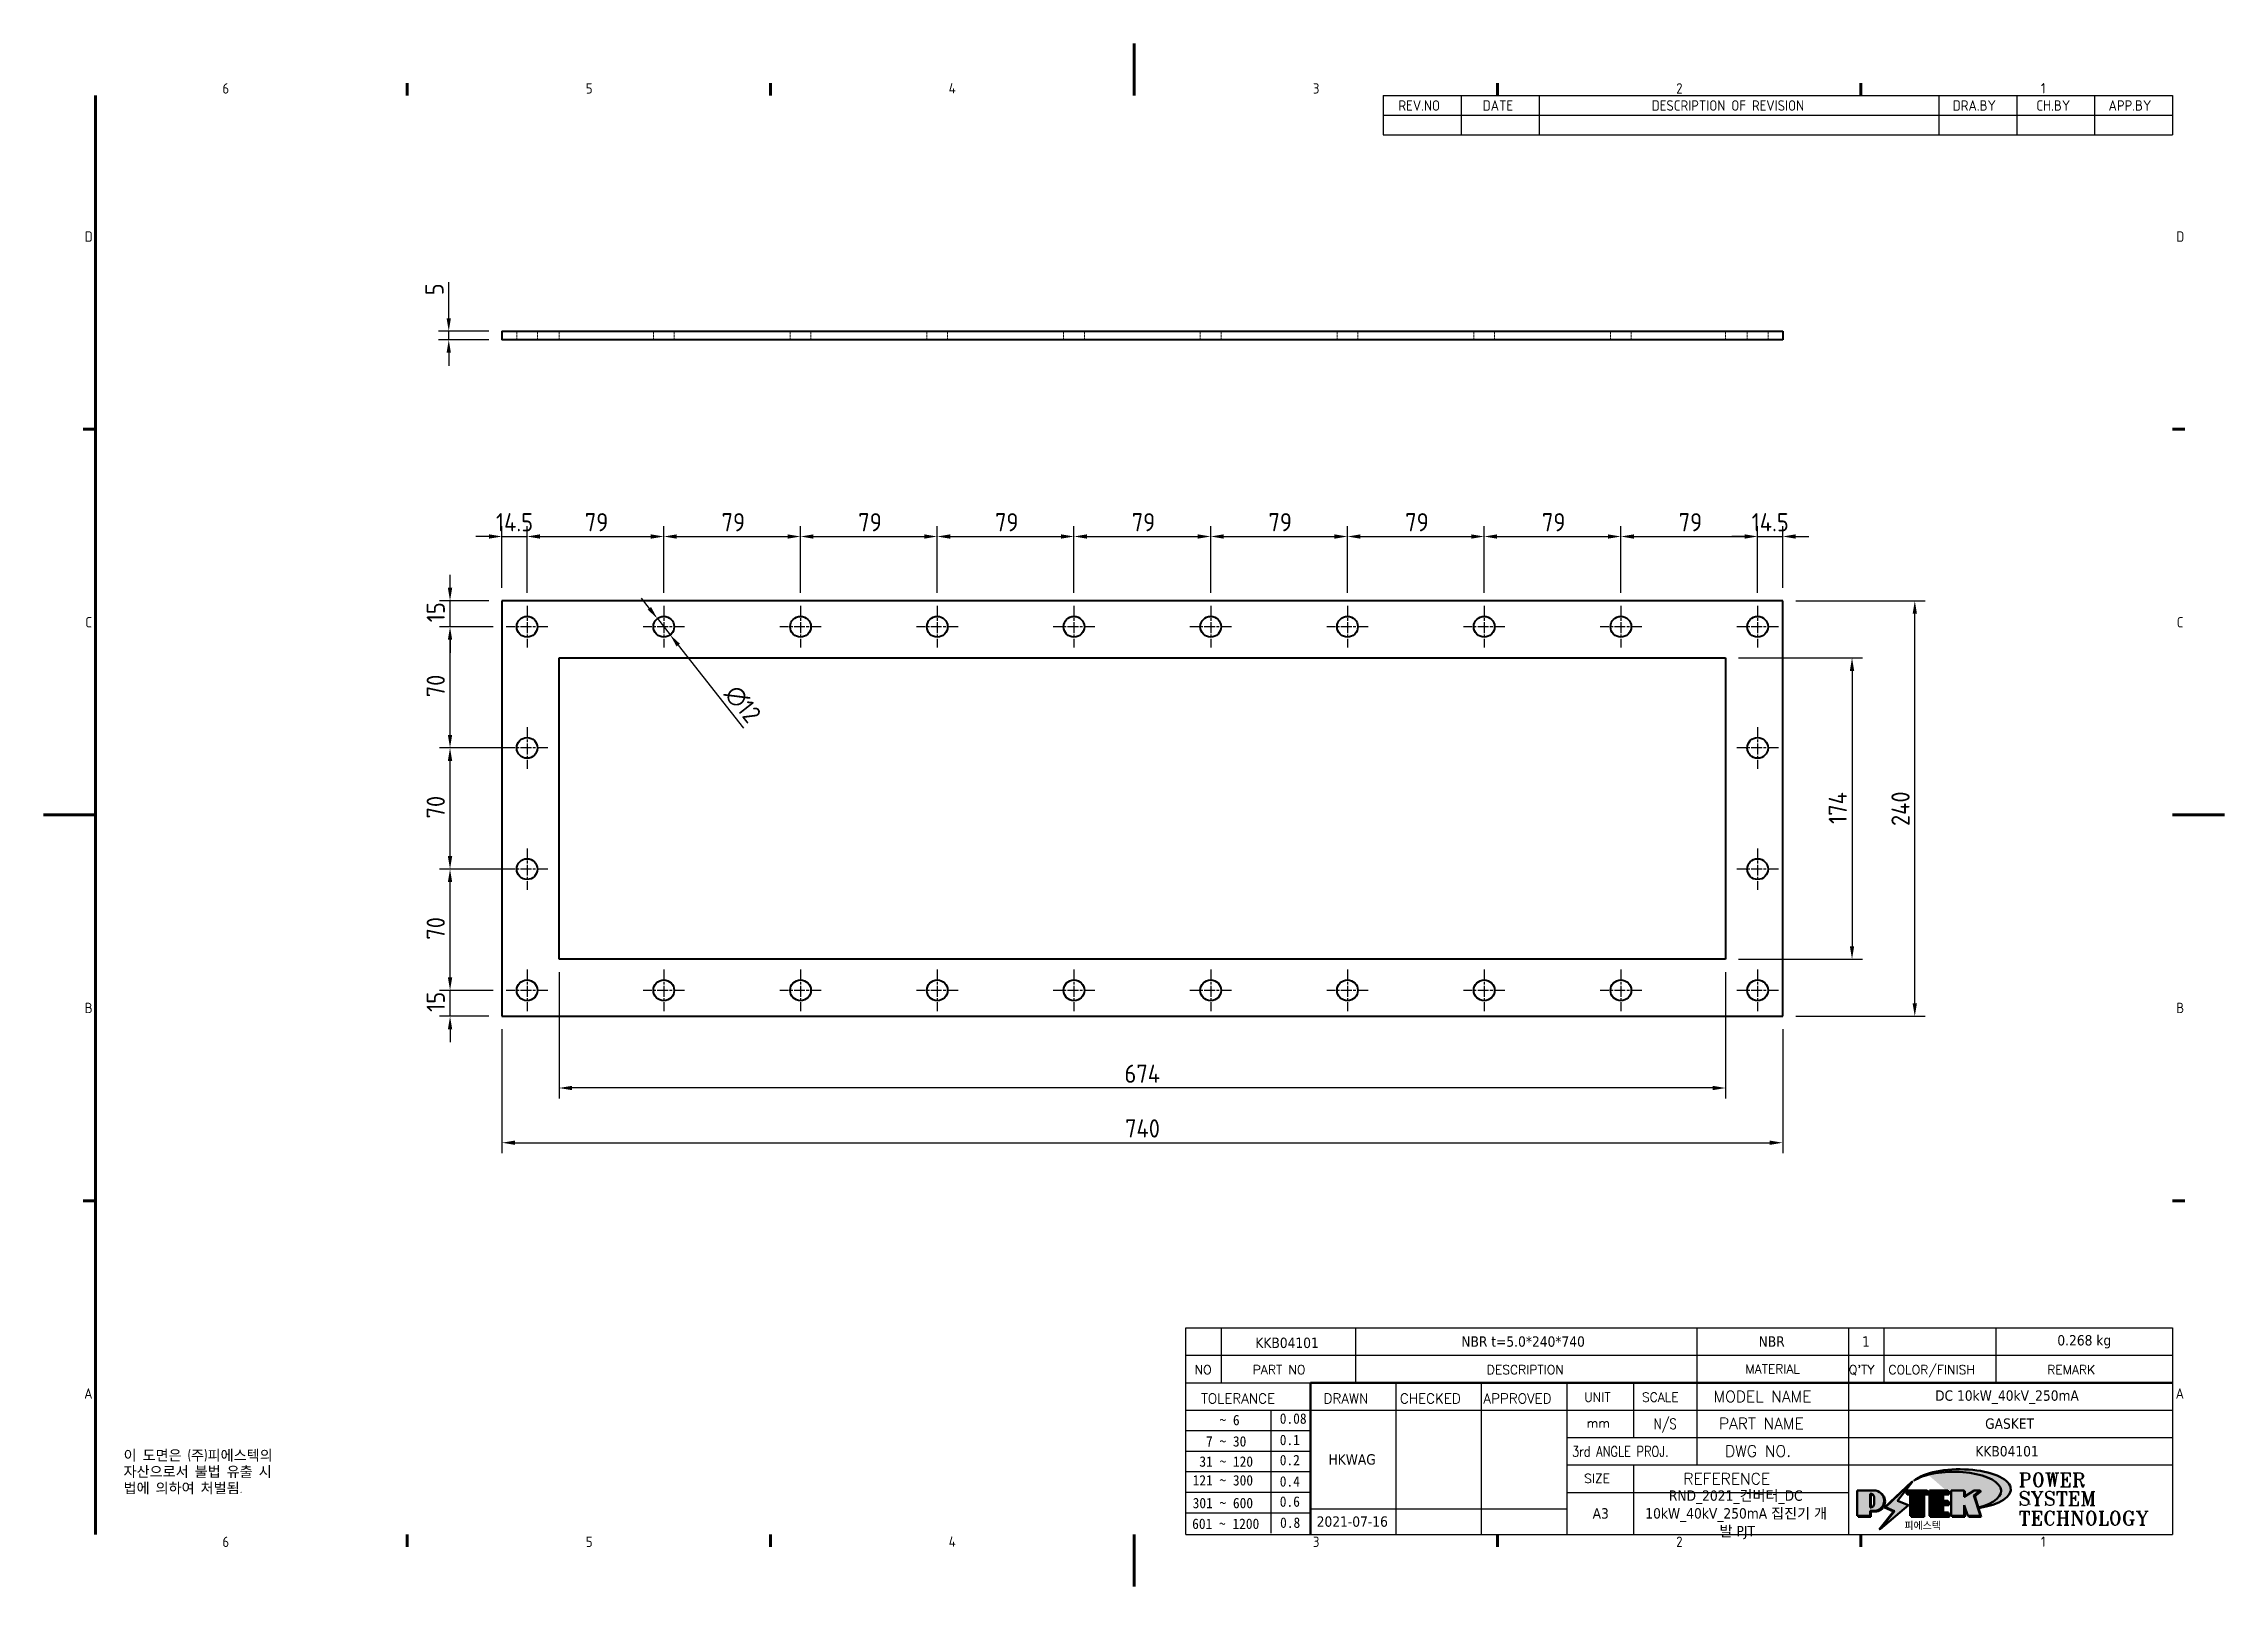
# Model space of a CAD drawing. Header units: millimetres. Extents: x 0 to 1260, y 0 to 891.
import ezdxf
from ezdxf.enums import TextEntityAlignment as Align

# ---------------------------------------------------------------- set-up
doc = ezdxf.new("R2010")
doc.units = ezdxf.units.MM
doc.header["$LTSCALE"] = 3
doc.linetypes.add('CHAIN', pattern=[0.35429999999999995, 0.2362, -0.0295, 0.0591, -0.0295])
doc.linetypes.add('DASHED', pattern=[0.2067, 0.1654, -0.0413])
doc.layers.get('0').update_dxf_attribs({"color": 3, "lineweight": 25})
for name, color, linetype, lineweight in [('가려진 것(ISO)', 2, 'DASHED', 18), ('가시적인 것(ISO)', 3, 'Continuous', 40), ('경계(ISO)', 7, 'Continuous', 70), ('기호(ISO)', 7, 'Continuous', 25), ('제목(ISO)', 7, 'Continuous', 50), ('중심 표식(ISO)', 7, 'Continuous', 25), ('치수(ISO)', 7, 'Continuous', 25), ('해치(ISO)', 7, 'Continuous', 18)]:
    doc.layers.add(name, color=color, linetype=linetype, lineweight=lineweight)
doc.styles.add('HAN_291', font='')
doc.styles.add('HAN_370', font='', dxfattribs={"width": 2})
doc.styles.add('RC_284', font='ROMANC.shx')
doc.styles.add('RC_287', font='ROMANC.shx')
doc.styles.add('RC_292', font='ROMANC.shx')
doc.styles.add('ROMANT_294', font='romant.shx')
doc.styles.add('문자 텍스트_PSTEK_POSCO', font='isocp.shx')
doc.styles.add('치수 텍스트_PSTEK_POSCO', font='isocp.shx')
doc.styles.add('텍스트 스타일198', font='tahoma.ttf')
doc.styles.add('텍스트 스타일333', font='ROMANC.shx', dxfattribs={"width": 0.800000011920929})
doc.styles.get('HAN_291').set_extended_font_data('GulimChe')
doc.styles.get('HAN_370').set_extended_font_data('GulimChe')
doc.dimstyles.new('치수_PSTEK_POSCO', dxfattribs={"dimscale": 3, "dimtxt": 3.5, "dimasz": 2.5, "dimexe": 2, "dimexo": 2.5, "dimgap": 1, "dimtad": 1, "dimrnd": 1e-08, "dimdsep": 46, "dimtxsty": '치수 텍스트_PSTEK_POSCO', "dimcen": 0.09, "dimdle": 10, "dimclrd": 7, "dimclre": 7, "dimclrt": 2, "dimadec": 1, "dimazin": 2, "dimtfac": 1, "dimtmove": 0, "dimatfit": 3, "dimfxl": 0, "dimtolj": 1, "dimlwd": -1, "dimlwe": -1, "dimarcsym": 0})

msp = doc.modelspace()

# ---------------------------------------------------------------- texts
at = {"layer": '기호(ISO)', "color": 7, "insert": (46.18387621465315, 78.68481731977292), "char_height": 6.000000089406967, "width": 153.7204147816275, "attachment_point": 1, "line_spacing_factor": 0.9442214369773865, "style": '문자 텍스트_PSTEK_POSCO'}
msp.add_mtext('{이 도면은 (주)피에스텍의\\P자산으로서 불법 유출 시 \\P법에 의하여 처벌됨.}', dxfattribs=at)

# ---------------------------------------------------------------- blocks, each defined once
blk = doc.blocks.new('경계 Default Border')
at = {"layer": '경계(ISO)'}
for p, q in [((70, 287.0000076293945), (70, 289.4000053405762)), ((140, 287.0000076293945), (140, 289.4000053405762)), ((280, 287.0000076293945), (280, 289.4000053405762)), ((350, 287.0000076293945), (350, 289.4000053405762)), ((10, 222.7499961853027), (7.599999904632568, 222.7499961853027)), ((410, 222.7499961853027), (412.400016784668, 222.7499961853027)), ((10, 74.25000190734863), (7.599999904632568, 74.25000190734863)), ((410, 74.25000190734863), (412.400016784668, 74.25000190734863)), ((70, 10), (70, 7.599999904632568)), ((140, 10), (140, 7.599999904632568)), ((280, 10), (280, 7.599999904632568)), ((350, 10), (350, 7.599999904632568))]:
    blk.add_line(p, q, dxfattribs=at)
at = {"layer": '경계(ISO)', "flags": 128}
for points in [[(210, 297.0000076293945), (210, 287.0000076293945)], [(10, 10), (10, 287.0000076293945)], [(0, 148.5000038146973), (10, 148.5000038146973)], [(420, 148.5000038146973), (410, 148.5000038146973)], [(210, 0), (210, 10)]]:
    blk.add_lwpolyline(points, dxfattribs=at)
at = {"layer": '경계(ISO)', "color": 2, "char_height": 2.000000029802322, "attachment_point": 7, "style": '문자 텍스트_PSTEK_POSCO'}
for s, insert in [('6', (34.42969299337596, 287.3809296778403)), ('5', (104.429692993376, 287.3809296778403)), ('4', (174.3156467487881, 287.4)), ('3', (244.4456930345745, 287.3809296778403)), ('2', (314.418492964537, 287.3809296778403)), ('1', (384.6573774223157, 287.4)), ('D', (7.918846742126641, 258.8559296629392)), ('D', (410.718846771929, 258.8559296629392)), ('C', (8.029692978474793, 184.6059296629392)), ('C', (410.8296930082771, 184.6059296629392)), ('B', (7.918846742126641, 110.3559296629392)), ('B', (410.718846771929, 110.3559296629392)), ('A', (7.809600509898342, 36.12023240455892)), ('A', (410.6096005397006, 36.12023240455892)), ('6', (34.42969299337596, 7.580929648038)), ('5', (104.429692993376, 7.580929648038)), ('4', (174.3156467487881, 7.599999970197677)), ('3', (244.4456930345745, 7.580929648038)), ('2', (314.418492964537, 7.580929648038)), ('1', (384.6573774223157, 7.599999970197677))]:
    blk.add_mtext(s, dxfattribs=dict(at, insert=insert))
blk = doc.blocks.new('제목 블록 PSTEK')
for color, points in [(252, [(317.2195697678507, 17.0593801673321), (322.0326348870767, 21.62682475217465), (322.2781991042243, 21.94392121864296), (317.0471853425802, 16.97985676345368), (318.7512090904202, 16.1899260703855), (316.0018030350395, 12.71868385740789), (316.3356552234328, 13.00206718743325), (318.9235935156908, 16.2694494742633)]), (5, [(321.6183518841322, 17.4193704504104), (319.5281351041078, 18.24969419629727), (322.4505835294948, 22.02344462252142), (317.2195697678507, 17.0593801673321), (318.9235935156908, 16.2694494742633), (316.1741874603099, 12.79820726128571)]), (1, [(324.4839107253602, 19.60711530335299), (325.2419748254881, 19.60711530335299), (325.2419748254881, 20.25857663940324), (321.2266040451076, 20.25857663940324), (321.2266040451076, 19.60711530335299), (321.9846681452406, 19.60711530335299), (321.9846681452406, 15.3430047401139), (324.4839107253602, 15.3430047401139)]), (252, [(321.9846681452406, 19.60711530335299), (321.4042753185749, 19.60711530335299), (321.4042753185749, 19.45905590879572), (321.9846681452406, 19.45905590879572)]), (252, [(324.6615819988275, 19.45905590879572), (325.4196460989604, 19.45905590879572), (325.4196460989604, 20.11051724484596), (325.2419748254881, 20.11051724484596), (325.2419748254881, 19.60711530335299), (324.4839107253602, 19.60711530335299), (324.4839107253602, 15.3430047401139), (322.1623394187076, 15.3430047401139), (322.1623394187076, 15.19494534555726), (324.6615819988275, 15.19494534555726)]), (1, [(329.2277337269622, 20.25857663940324), (325.65654113025, 20.25857663940324), (325.65654113025, 15.3430047401139), (329.3580259941756, 15.3430047401139), (329.3580259941756, 15.9944660761648), (328.1137701654877, 15.9944660761648), (328.1137701654877, 17.56360607323003), (329.2277337269622, 17.56360607323003), (329.2277337269622, 18.25543873810179), (328.1137701654877, 18.25543873810179), (328.1137701654877, 19.60711530335299), (329.2277337269622, 19.60711530335299)]), (252, [(328.2914414389548, 19.45905590879572), (329.4054050004294, 19.45905590879572), (329.4054050004294, 20.11051724484596), (329.2277337269622, 20.11051724484596), (329.2277337269622, 19.60711530335299), (328.1137701654877, 19.60711530335299), (328.1137701654877, 18.25543873810179), (328.2914414389548, 18.25543873810179)]), (252, [(328.2914414389548, 17.41554667867274), (329.4054050004294, 17.41554667867274), (329.4054050004294, 18.10737934354514), (329.2277337269622, 18.10737934354514), (329.2277337269622, 17.56360607323003), (328.1137701654877, 17.56360607323003), (328.1137701654877, 15.9944660761648), (328.2914414389548, 15.9944660761648)]), (1, [(332.3312149849806, 20.25857663940324), (329.8592894925411, 20.25857663940324), (329.8592894925411, 15.3430047401139), (332.3312149849806, 15.3430047401139), (332.3312149849806, 17.4318630164523), (333.0701931098801, 15.3430047401139), (335.4855464857051, 15.3430047401139), (334.2514536401189, 19.30614745124769), (335.4379594596742, 20.25857663940324), (334.3071782107978, 20.25857663940324), (332.3312149849806, 18.99741471888304)]), (252, [(332.5088862584528, 16.92964231796647), (332.3312149849806, 17.43186301645164), (332.3312149849806, 15.3430047401139), (330.0369607660135, 15.3430047401139), (330.0369607660135, 15.19494534555726), (332.5088862584528, 15.19494534555726)]), (252, [(332.5088862584528, 20.1105172448466), (332.3312149849806, 20.1105172448466), (332.3312149849806, 18.99741471888368), (332.5088862584528, 19.11081371413894)]), (252, [(335.6156307331414, 20.11051724484596), (335.2535118015555, 20.11051724484596), (334.2514536401189, 19.30614745124769), (335.4855464857051, 15.3430047401139), (333.1954852176545, 15.3430047401139), (333.2478643833523, 15.19494534555726), (335.6632177591723, 15.19494534555726), (334.4291249135862, 19.15808805669106)]), (252, [(329.5356972676428, 15.8464066816075), (329.3580259941756, 15.8464066816075), (329.3580259941756, 15.3430047401139), (325.8342124037171, 15.3430047401139), (325.8342124037171, 15.19494534555726), (329.5356972676428, 15.19494534555726)])]:
    blk.add_hatch(color=color).paths.add_polyline_path(points)
h = blk.add_hatch(color=1)
edge = h.paths.add_edge_path(flags=0)
edge.add_line((314.2242174273352, 19.60711530335299), (314.2242174273352, 17.00126995915134))
edge.add_line((314.2242174273352, 17.00126995915134), (314.3485873187598, 17.00126995915134))
edge.add_arc((314.3485873187598, 17.6527312952023), 0.6514613360509371, 270, 360)
edge.add_line((315.0000486548106, 17.6527312952023), (315.0000486548106, 18.95565396730211))
edge.add_arc((314.3485873187598, 18.95565396730212), 0.6514613360508712, 0, 90)
edge.add_line((314.3485873187598, 19.60711530335299), (314.2242174273352, 19.60711530335299))
edge = h.paths.add_edge_path()
edge.add_arc((314.9847713324306, 18.28938669179658), 1.969189947606664, 269.9999999999959, 450)
edge.add_line((314.9847713324306, 20.25857663940318), (311.7664314776902, 20.25857663940324))
edge.add_line((311.7664314776902, 20.25857663940324), (311.7664314776902, 15.3430047401139))
edge.add_line((311.7664314776902, 15.3430047401139), (314.2242174273352, 15.3430047401139))
edge.add_line((314.2242174273352, 15.3430047401139), (314.2242174273352, 16.32019674418991))
edge.add_line((314.2242174273352, 16.32019674418991), (314.9847713324307, 16.32019674418991))
h = blk.add_hatch(color=252)
edge = h.paths.add_edge_path()
edge.add_arc((314.9847713324309, 18.28938669179657), 1.969189947606666, 270, 406.8278729790604)
edge.add_arc((315.1624426058984, 18.1413272972396), 1.969189947606962, -90, 53.560984836317004, ccw=False)
edge.add_line((315.1624426058984, 16.17213734963263), (314.4018887008024, 16.17213734963263))
edge.add_line((314.4018887008024, 16.17213734963263), (314.4018887008024, 15.19494534555726))
edge.add_line((314.4018887008024, 15.19494534555726), (311.9441027511573, 15.19494534555726))
edge.add_line((311.9441027511573, 15.19494534555726), (311.9441027511573, 15.3430047401139))
edge.add_line((311.9441027511573, 15.3430047401139), (314.2242174273352, 15.3430047401139))
edge.add_line((314.2242174273352, 15.3430047401139), (314.2242174273352, 16.32019674418991))
edge.add_line((314.2242174273352, 16.32019674418991), (314.9847713324309, 16.32019674418991))
h = blk.add_hatch(color=252)
edge = h.paths.add_edge_path()
edge.add_line((314.4018887008024, 19.45905590879572), (314.5262585922315, 19.45905590879572))
edge.add_arc((314.5262585922314, 18.80759457274939), 0.6514613360463194, 60.4189348879147, 90.00000000000318, ccw=False)
edge.add_arc((314.3485873187602, 18.95565396730057), 0.6514613360524251, 39.96992292766206, 90.00000000009999)
edge.add_line((314.3485873187591, 19.60711530335307), (314.2242174273352, 19.60711530335298))
edge.add_line((314.2242174273352, 19.60711530335299), (314.2242174273352, 17.00126995915134))
edge.add_line((314.2242174273352, 17.00126995915134), (314.3485873187591, 17.00126995915134))
edge.add_arc((314.3485873187568, 17.652731295233), 0.6514613360816299, 270.0000000002, 274.6930825552478)
edge.add_line((314.4018887008024, 17.0034541317032), (314.4018887008024, 19.45905590879572))
at = {"layer": '해치(ISO)'}
h = blk.add_hatch(color=140, dxfattribs=at)
edge = h.paths.add_edge_path()
edge.add_ellipse((330.3660919371412, 20.15576403068321), major_axis=(9.100907360794343, 0), ratio=0.4069904968023172, start_angle=301.3098473703837, end_angle=507.7436900681698)
edge.add_ellipse((331.5340919371412, 20.4634168429492), major_axis=(-9.82350664112931, 0), ratio=0.3942600559756514, start_angle=111.51207141178469, end_angle=334.47025347086895, ccw=False)
edge.add_line((335.1363447531188, 16.8601935978785), (335.0955236905705, 16.99119398620872))
at = {"color": 180}
for p, q in [((182.475792979055, 11.79100474011392), (182.4757929790549, 51.56524660363496)), ((182.4757929790549, 51.56524660363496), (372.4757929537551, 51.56524660363496)), ((189.2651435055721, 51.56524660363496), (189.2651435055722, 41.00524660363494)), ((215.2152739891528, 41.00524660363494), (215.2152739891528, 51.56524660363496)), ((280.8758854511282, 51.56524660363496), (280.8758854511282, 41.00524660363494)), ((310.0881549537552, 51.56524660363496), (310.0881549537553, 41.00524660363494)), ((316.9044520275131, 51.56524660363496), (316.9044520275127, 41.00524660363494)), ((338.4566026226726, 51.56524660363496), (338.4566026226727, 41.00524660363494)), ((372.4757929537551, 51.56524660363496), (372.4757929537551, 11.79100474011389)), ((182.475792979055, 46.2852466036349), (372.4757929537551, 46.28524660363492)), ((182.475792979055, 41.00524660363493), (206.451475290024, 41.00524660363493)), ((222.9401812389276, 11.79100474011392), (222.9401812389276, 41.00524660363494)), ((239.4288871878316, 11.79100474011392), (239.4288871878316, 41.00524660363494)), ((255.9175931367356, 11.79100474011392), (255.9175931367356, 41.00524660363494)), ((268.6918866058747, 41.00524660363494), (268.6918866058747, 30.44524660363498)), ((280.8758854511282, 41.00524660363494), (280.8758854511282, 25.16524660363502)), ((310.088154953755, 41.00524660363494), (310.088154953755, 11.79100474011392)), ((182.475792979055, 35.72524660363497), (206.451475290024, 35.72524660363497)), ((198.8621818849491, 12.02524660363491), (198.8621818849491, 35.72524660363497)), ((206.451475290024, 35.72524660363497), (372.4757929537551, 35.72524660363497)), ((182.475792979055, 31.77524660363492), (206.451475290024, 31.77524660363492)), ((255.917593136736, 30.44524660363498), (372.4757929537552, 30.44524660363501)), ((182.475792979055, 27.82524660363487), (206.451475290024, 27.82524660363487)), ((182.475792979055, 23.87524660363505), (206.451475290024, 23.87524660363505)), ((255.9175931367359, 25.16524660363502), (372.4757929537552, 25.165246603635)), ((268.6918866058744, 25.16524660363502), (268.6918866058744, 11.79100474011392)), ((182.475792979055, 19.92524660363478), (206.451475290024, 19.92524660363478)), ((255.9175931367359, 19.88524660363481), (310.0881549537553, 19.88524660363481)), ((182.475792979055, 15.97524660363496), (206.451475290024, 15.97524660363496)), ((206.451475290024, 16.74100474011396), (255.9175931367359, 16.74100474011396)), ((182.475792979055, 11.79100474011392), (372.4757929537551, 11.79100474011389))]:
    blk.add_line(p, q, dxfattribs=at)
at = {"color": 7, "lineweight": 50}
for p, q in [((206.4514752900237, 11.79100474011392), (206.4514752900237, 41.00524660363494)), ((206.451475290024, 41.00524660363494), (372.4757929537551, 41.00524660363496))]:
    blk.add_line(p, q, dxfattribs=at)
at = {"color": 7}
for p, q in [((322.2781991042243, 21.94392121864296), (317.0471853425802, 16.97985676345368)), ((322.4505835294948, 22.02344462252142), (317.2195697678507, 17.0593801673321)), ((317.2195697678507, 17.0593801673321), (322.0326348870767, 21.62682475217465)), ((319.5281351041078, 18.24969419629727), (322.4505835294948, 22.02344462252142)), ((322.0326348870767, 21.62682475217465), (322.2781991042243, 21.94392121864296)), ((311.7664314776902, 20.25900474011391), (311.7664314776902, 15.34300474011391)), ((314.9847713324309, 20.25857663940324), (311.7664314776902, 20.25857663940324)), ((314.9847713324309, 20.25857663940324), (311.7664314776902, 20.25857663940324)), ((311.7664314776902, 20.25857663940324), (311.7664314776902, 15.3430047401139)), ((314.2242174273352, 17.00126995915134), (314.2242174273352, 19.60711530335299)), ((314.2242174273352, 19.60711530335299), (314.3485873187591, 19.60711530335299)), ((314.3485873187591, 19.60711530335299), (314.2242174273352, 19.60711530335299)), ((314.2242174273352, 19.60711530335299), (314.2242174273352, 17.00126995915134)), ((314.2242174273352, 17.00126995915134), (314.2242174273352, 19.60711530335299)), ((314.2242174273352, 19.60711530335299), (314.3485873187591, 19.60711530335299)), ((314.3485873187591, 17.00126995915134), (314.2242174273352, 17.00126995915134)), ((314.2242174273352, 17.00126995915134), (314.3485873187591, 17.00126995915134)), ((314.3485873187591, 17.00126995915134), (314.2242174273352, 17.00126995915134)), ((314.4018887008024, 19.45905590879572), (314.5262585922314, 19.45905590879572)), ((314.4018887008024, 17.0034541317032), (314.4018887008024, 19.45905590879572)), ((315.0000486548106, 18.95565396730275), (315.0000486548106, 17.65273129520161)), ((315.0000486548106, 18.95565396730275), (315.0000486548106, 17.65273129520161)), ((316.1741874603099, 12.79820726128571), (321.6183518841322, 17.4193704504104)), ((317.0471853425802, 16.97985676345368), (318.7512090904202, 16.1899260703855)), ((318.9235935156908, 16.2694494742633), (317.2195697678507, 17.0593801673321)), ((317.2195697678507, 17.0593801673321), (318.9235935156908, 16.2694494742633)), ((321.6183518841322, 17.4193704504104), (319.5281351041078, 18.24969419629727)), ((325.2419748254881, 20.25857663940324), (321.2266040451076, 20.25857663940324)), ((321.2266040451076, 20.25857663940324), (321.2266040451076, 19.60711530335299)), ((325.2419748254881, 20.25857663940324), (321.2266040451076, 20.25857663940324)), ((321.2266040451076, 20.25857663940324), (321.2266040451076, 19.60711530335299)), ((321.2266040451076, 19.60711530335299), (321.9846681452406, 19.60711530335299)), ((321.2266040451076, 19.60711530335299), (321.9846681452406, 19.60711530335299)), ((321.4042753185749, 19.60711530335299), (321.4042753185749, 19.45905590879572)), ((321.9846681452406, 19.60711530335299), (321.4042753185749, 19.60711530335299)), ((321.4042753185749, 19.45905590879572), (321.9846681452406, 19.45905590879572)), ((321.9846681452406, 19.60711530335299), (321.9846681452406, 15.3430047401139)), ((321.9846681452406, 19.45905590879572), (321.9846681452406, 19.60711530335299)), ((321.9846681452406, 19.60711530335299), (321.9846681452406, 15.3430047401139)), ((324.4839107253602, 19.60711530335299), (325.2419748254881, 19.60711530335299)), ((324.4839107253602, 15.3430047401139), (324.4839107253602, 19.60711530335299)), ((325.2419748254881, 19.60711530335299), (324.4839107253602, 19.60711530335299)), ((324.4839107253602, 19.60711530335299), (324.4839107253602, 15.3430047401139)), ((324.4839107253602, 19.60711530335299), (325.2419748254881, 19.60711530335299)), ((324.4839107253602, 15.3430047401139), (324.4839107253602, 19.60711530335299)), ((324.6615819988275, 19.45905590879572), (325.4196460989604, 19.45905590879572)), ((324.6615819988275, 15.19494534555726), (324.6615819988275, 19.45905590879572)), ((325.2419748254881, 19.60711530335299), (325.2419748254881, 20.25857663940324)), ((325.2419748254881, 19.60711530335299), (325.2419748254881, 20.25857663940324)), ((325.4196460989604, 20.11051724484596), (325.2419748254881, 20.11051724484596)), ((325.2419748254881, 20.11051724484596), (325.2419748254881, 19.60711530335299)), ((325.4196460989604, 19.45905590879572), (325.4196460989604, 20.11051724484596)), ((329.2277337269622, 20.25857663940324), (325.65654113025, 20.25857663940324)), ((325.65654113025, 20.25857663940324), (325.65654113025, 15.3430047401139)), ((325.65654113025, 20.25857663940324), (325.65654113025, 15.3430047401139)), ((329.2277337269622, 20.25857663940324), (325.65654113025, 20.25857663940324)), ((328.1137701654877, 18.25543873810179), (328.1137701654877, 19.60711530335299)), ((328.1137701654877, 19.60711530335299), (329.2277337269622, 19.60711530335299)), ((329.2277337269622, 19.60711530335299), (328.1137701654877, 19.60711530335299)), ((328.1137701654877, 19.60711530335299), (328.1137701654877, 18.25543873810179)), ((328.1137701654877, 18.25543873810179), (328.1137701654877, 19.60711530335299)), ((328.1137701654877, 19.60711530335299), (329.2277337269622, 19.60711530335299)), ((329.2277337269622, 18.25543873810179), (328.1137701654877, 18.25543873810179)), ((328.1137701654877, 18.25543873810179), (328.2914414389548, 18.25543873810179)), ((329.2277337269622, 18.25543873810179), (328.1137701654877, 18.25543873810179)), ((328.1137701654877, 17.56360607323003), (329.2277337269622, 17.56360607323003)), ((328.1137701654877, 15.9944660761648), (328.1137701654877, 17.56360607323003)), ((329.2277337269622, 17.56360607323003), (328.1137701654877, 17.56360607323003)), ((328.1137701654877, 17.56360607323003), (328.1137701654877, 15.9944660761648)), ((328.1137701654877, 17.56360607323003), (329.2277337269622, 17.56360607323003)), ((328.1137701654877, 15.9944660761648), (328.1137701654877, 17.56360607323003)), ((328.2914414389548, 18.25543873810179), (328.2914414389548, 19.45905590879572)), ((328.2914414389548, 19.45905590879572), (329.4054050004294, 19.45905590879572)), ((328.2914414389548, 15.9944660761648), (328.2914414389548, 17.41554667867274)), ((328.2914414389548, 17.41554667867274), (329.4054050004294, 17.41554667867274)), ((329.2277337269622, 19.60711530335299), (329.2277337269622, 20.25857663940324)), ((329.2277337269622, 19.60711530335299), (329.2277337269622, 20.25857663940324)), ((329.4054050004294, 20.11051724484596), (329.2277337269622, 20.11051724484596)), ((329.2277337269622, 20.11051724484596), (329.2277337269622, 19.60711530335299)), ((329.2277337269622, 17.56360607323003), (329.2277337269622, 18.25543873810179)), ((329.2277337269622, 17.56360607323003), (329.2277337269622, 18.25543873810179)), ((329.4054050004294, 18.10737934354514), (329.2277337269622, 18.10737934354514)), ((329.2277337269622, 18.10737934354514), (329.2277337269622, 17.56360607323003)), ((329.4054050004294, 19.45905590879572), (329.4054050004294, 20.11051724484596)), ((329.4054050004294, 17.41554667867274), (329.4054050004294, 18.10737934354514)), ((332.3312149849806, 20.25857663940324), (329.8592894925411, 20.25857663940324)), ((329.8592894925411, 20.25857663940324), (329.8592894925411, 15.3430047401139)), ((329.8592894925411, 20.25857663940324), (329.8592894925411, 15.3430047401139)), ((332.3312149849806, 20.25857663940324), (329.8592894925411, 20.25857663940324)), ((334.3071782107978, 20.25857663940324), (332.3312149849806, 18.99741471888304)), ((332.3312149849806, 18.99741471888304), (332.3312149849806, 20.25857663940324)), ((334.3071782107978, 20.25857663940324), (332.3312149849806, 18.99741471888304)), ((332.3312149849806, 18.99741471888304), (332.3312149849806, 20.25857663940324)), ((332.5088862584528, 20.1105172448466), (332.3312149849806, 20.1105172448466)), ((332.3312149849806, 20.1105172448466), (332.3312149849806, 18.99741471888368)), ((332.3312149849806, 18.99741471888368), (332.5088862584528, 19.11081371413894)), ((332.3312149849806, 17.4318630164523), (333.0701931098801, 15.3430047401139)), ((332.3312149849806, 15.3430047401139), (332.3312149849806, 17.4318630164523)), ((332.5088862584528, 16.92964231796647), (332.3312149849806, 17.43186301645164)), ((332.3312149849806, 17.43186301645164), (332.3312149849806, 15.3430047401139)), ((332.3312149849806, 17.4318630164523), (333.0701931098801, 15.3430047401139)), ((332.3312149849806, 15.3430047401139), (332.3312149849806, 17.4318630164523)), ((332.5088862584528, 19.11081371413894), (332.5088862584528, 20.1105172448466)), ((332.5088862584528, 15.19494534555726), (332.5088862584528, 16.92964231796647)), ((334.2514536401189, 19.30614745124769), (335.4379594596742, 20.25857663940324)), ((334.2514536401189, 19.30614745124769), (335.4379594596742, 20.25857663940324)), ((335.2535118015555, 20.11051724484596), (334.2514536401189, 19.30614745124769)), ((335.4855464857051, 15.3430047401139), (334.2514536401189, 19.30614745124769)), ((334.2514536401189, 19.30614745124769), (335.4855464857051, 15.3430047401139)), ((335.4855464857051, 15.3430047401139), (334.2514536401189, 19.30614745124769)), ((335.4379594596742, 20.25857663940324), (334.3071782107978, 20.25857663940324)), ((335.4379594596742, 20.25857663940324), (334.3071782107978, 20.25857663940324)), ((334.4291249135862, 19.15808805669104), (335.6156307331414, 20.11051724484596)), ((335.6632177591723, 15.19494534555726), (334.4291249135862, 19.15808805669104)), ((335.6156307331414, 20.11051724484596), (335.2535118015555, 20.11051724484596)), ((345.0447381189468, 17.50375595811051), (344.9867755289346, 17.689895936919)), ((311.7664314776902, 15.3430047401139), (314.2242174273352, 15.3430047401139)), ((311.7664314776902, 15.3430047401139), (314.2242174273352, 15.3430047401139)), ((314.2242174273352, 15.3430047401139), (311.9441027511573, 15.3430047401139)), ((311.9441027511573, 15.3430047401139), (311.9441027511573, 15.19494534555726)), ((311.9441027511573, 15.19494534555726), (314.4018887008024, 15.19494534555726)), ((314.2242174273352, 16.32019674418991), (314.9847713324309, 16.32019674418991)), ((314.2242174273352, 15.3430047401139), (314.2242174273352, 16.32019674418991)), ((314.9847713324309, 16.32019674418991), (314.2242174273352, 16.32019674418991)), ((314.2242174273352, 16.32019674418991), (314.2242174273352, 15.3430047401139)), ((314.2242174273352, 16.32019674418991), (314.9847713324309, 16.32019674418991)), ((314.2242174273352, 15.3430047401139), (314.2242174273352, 16.32019674418991)), ((314.4018887008024, 16.17213734963263), (315.162442605898, 16.17213734963263)), ((314.4018887008024, 15.19494534555726), (314.4018887008024, 16.17213734963263)), ((318.7512090904202, 16.1899260703855), (316.0018030350395, 12.71868385740789)), ((316.0018030350395, 12.71868385740789), (316.3356552234328, 13.00206718743325)), ((318.9235935156908, 16.2694494742633), (316.1741874603099, 12.79820726128571)), ((316.3356552234328, 13.00206718743325), (318.9235935156908, 16.2694494742633)), ((321.9846681452406, 15.3430047401139), (324.4839107253602, 15.3430047401139)), ((321.9846681452406, 15.3430047401139), (324.4839107253602, 15.3430047401139)), ((324.4839107253602, 15.3430047401139), (322.1623394187076, 15.3430047401139)), ((322.1623394187076, 15.3430047401139), (322.1623394187076, 15.19494534555726)), ((322.1623394187076, 15.19494534555726), (324.6615819988275, 15.19494534555726)), ((325.65654113025, 15.3430047401139), (329.3580259941756, 15.3430047401139)), ((325.65654113025, 15.3430047401139), (329.3580259941756, 15.3430047401139)), ((329.3580259941756, 15.3430047401139), (325.8342124037171, 15.3430047401139)), ((325.8342124037171, 15.3430047401139), (325.8342124037171, 15.19494534555726)), ((325.8342124037171, 15.19494534555726), (329.5356972676428, 15.19494534555726)), ((329.3580259941756, 15.9944660761648), (328.1137701654877, 15.9944660761648)), ((328.1137701654877, 15.9944660761648), (328.2914414389548, 15.9944660761648)), ((329.3580259941756, 15.9944660761648), (328.1137701654877, 15.9944660761648)), ((329.3580259941756, 15.3430047401139), (329.3580259941756, 15.9944660761648)), ((329.3580259941756, 15.3430047401139), (329.3580259941756, 15.9944660761648)), ((329.5356972676428, 15.8464066816075), (329.3580259941756, 15.8464066816075)), ((329.3580259941756, 15.8464066816075), (329.3580259941756, 15.3430047401139)), ((329.5356972676428, 15.19494534555726), (329.5356972676428, 15.8464066816075)), ((329.8592894925411, 15.3430047401139), (332.3312149849806, 15.3430047401139)), ((329.8592894925411, 15.3430047401139), (332.3312149849806, 15.3430047401139)), ((332.3312149849806, 15.3430047401139), (330.0369607660135, 15.3430047401139)), ((330.0369607660135, 15.3430047401139), (330.0369607660135, 15.19494534555726)), ((330.0369607660135, 15.19494534555726), (332.5088862584528, 15.19494534555726)), ((333.0701931098801, 15.3430047401139), (335.4855464857051, 15.3430047401139)), ((333.0701931098801, 15.3430047401139), (335.4855464857051, 15.3430047401139)), ((335.4855464857051, 15.3430047401139), (333.1954852176545, 15.3430047401139)), ((333.1954852176545, 15.3430047401139), (333.2478643833523, 15.19494534555726)), ((333.2478643833523, 15.19494534555726), (335.6632177591723, 15.19494534555726))]:
    blk.add_line(p, q, dxfattribs=at)
at = {"color": 5}
for p, q in [((322.4505835294948, 22.02344462252142), (317.2195697678507, 17.0593801673321)), ((319.5281351041078, 18.24969419629727), (322.4505835294948, 22.02344462252142)), ((316.1741874603099, 12.79820726128571), (321.6183518841322, 17.4193704504104)), ((317.2195697678507, 17.0593801673321), (318.9235935156908, 16.2694494742633)), ((321.6183518841322, 17.4193704504104), (319.5281351041078, 18.24969419629727)), ((318.9235935156908, 16.2694494742633), (316.1741874603099, 12.79820726128571))]:
    blk.add_line(p, q, dxfattribs=at)
at = {"color": 1}
for p, q in [((314.9847713324309, 20.25857663940324), (311.7664314776902, 20.25857663940324)), ((311.7664314776902, 20.25857663940324), (311.7664314776902, 15.3430047401139)), ((314.2242174273352, 17.00126995915134), (314.2242174273352, 19.60711530335299)), ((314.2242174273352, 19.60711530335299), (314.3485873187591, 19.60711530335299)), ((314.3485873187591, 17.00126995915134), (314.2242174273352, 17.00126995915134)), ((315.0000486548106, 18.95565396730275), (315.0000486548106, 17.65273129520161)), ((325.2419748254881, 20.25857663940324), (321.2266040451076, 20.25857663940324)), ((321.2266040451076, 20.25857663940324), (321.2266040451076, 19.60711530335299)), ((321.2266040451076, 19.60711530335299), (321.9846681452406, 19.60711530335299)), ((321.9846681452406, 19.60711530335299), (321.9846681452406, 15.3430047401139)), ((324.4839107253602, 19.60711530335299), (325.2419748254881, 19.60711530335299)), ((324.4839107253602, 15.3430047401139), (324.4839107253602, 19.60711530335299)), ((325.2419748254881, 19.60711530335299), (325.2419748254881, 20.25857663940324)), ((329.2277337269622, 20.25857663940324), (325.65654113025, 20.25857663940324)), ((325.65654113025, 20.25857663940324), (325.65654113025, 15.3430047401139)), ((328.1137701654877, 18.25543873810179), (328.1137701654877, 19.60711530335299)), ((328.1137701654877, 19.60711530335299), (329.2277337269622, 19.60711530335299)), ((329.2277337269622, 18.25543873810179), (328.1137701654877, 18.25543873810179)), ((328.1137701654877, 17.56360607323003), (329.2277337269622, 17.56360607323003)), ((328.1137701654877, 15.9944660761648), (328.1137701654877, 17.56360607323003)), ((329.2277337269622, 19.60711530335299), (329.2277337269622, 20.25857663940324)), ((329.2277337269622, 17.56360607323003), (329.2277337269622, 18.25543873810179)), ((332.3312149849806, 20.25857663940324), (329.8592894925411, 20.25857663940324)), ((329.8592894925411, 20.25857663940324), (329.8592894925411, 15.3430047401139)), ((334.3071782107978, 20.25857663940324), (332.3312149849806, 18.99741471888304)), ((332.3312149849806, 18.99741471888304), (332.3312149849806, 20.25857663940324)), ((332.3312149849806, 17.4318630164523), (333.0701931098801, 15.3430047401139)), ((332.3312149849806, 15.3430047401139), (332.3312149849806, 17.4318630164523)), ((334.2514536401189, 19.30614745124769), (335.4379594596742, 20.25857663940324)), ((335.4855464857051, 15.3430047401139), (334.2514536401189, 19.30614745124769)), ((335.4379594596742, 20.25857663940324), (334.3071782107978, 20.25857663940324)), ((311.7664314776902, 15.3430047401139), (314.2242174273352, 15.3430047401139)), ((314.2242174273352, 16.32019674418991), (314.9847713324309, 16.32019674418991)), ((314.2242174273352, 15.3430047401139), (314.2242174273352, 16.32019674418991)), ((321.9846681452406, 15.3430047401139), (324.4839107253602, 15.3430047401139)), ((325.65654113025, 15.3430047401139), (329.3580259941756, 15.3430047401139)), ((329.3580259941756, 15.9944660761648), (328.1137701654877, 15.9944660761648)), ((329.3580259941756, 15.3430047401139), (329.3580259941756, 15.9944660761648)), ((329.8592894925411, 15.3430047401139), (332.3312149849806, 15.3430047401139)), ((333.0701931098801, 15.3430047401139), (335.4855464857051, 15.3430047401139))]:
    blk.add_line(p, q, dxfattribs=at)
at = {"color": 7}
for centre, radius, start, end in [((314.3485873187598, 18.95565396730211), 0.6514613360508712, 0, 90), ((314.3485873187602, 18.95565396730057), 0.6514613360524251, 39.96992292766117, 90), ((314.3485873187598, 18.95565396730212), 0.6514613360508712, 0, 90), ((314.3485873187597, 17.65273129520228), 0.6514613360509381, 270, 0), ((314.3485873187598, 17.6527312952023), 0.6514613360509381, 270, 0), ((314.3485873187568, 17.652731295233), 0.6514613360816299, 270, 274.6930825552478), ((314.5262585922314, 18.80759457274939), 0.6514613360463193, 60.41893488791137, 90), ((314.9847713324309, 18.28938669179658), 1.969189947606665, 270, 90), ((314.9847713324309, 18.28938669179658), 1.969189947606665, 270, 90), ((314.9847713324307, 18.2893866917965), 1.969189947606594, 270, 46.82787297909833), ((315.1624426058984, 18.1413272972396), 1.969189947606961, 270, 53.56098483636067)]:
    blk.add_arc(centre, radius, start, end, dxfattribs=at)
at = {"color": 1}
for centre, radius, start, end in [((314.3485873187598, 18.95565396730211), 0.6514613360508712, 0, 90), ((314.3485873187598, 17.6527312952023), 0.6514613360509381, 270, 0), ((314.9847713324309, 18.28938669179657), 1.969189947606665, 270, 90)]:
    blk.add_arc(centre, radius, start, end, dxfattribs=at)
at = {"layer": '제목(ISO)', "lineweight": 18}
blk.add_line((182.475792979055, 35.72500474011393), (182.475792979055, 11.79100474011392), dxfattribs=at)
at = {"layer": '제목(ISO)'}
for p, q in [((322.2781991042243, 21.94392121864296), (317.0471853425802, 16.97985676345368)), ((322.4505835294948, 22.02344462252142), (317.2195697678507, 17.0593801673321)), ((317.2195697678507, 17.0593801673321), (322.0326348870767, 21.62682475217465)), ((319.5281351041078, 18.24969419629727), (322.4505835294948, 22.02344462252142)), ((322.0326348870767, 21.62682475217465), (322.2781991042243, 21.94392121864296)), ((314.9847713324306, 20.25857663940324), (311.7664314776902, 20.25857663940324)), ((311.7664314776902, 20.25857663940324), (311.7664314776902, 15.3430047401139)), ((314.2242174273352, 17.00126995915134), (314.2242174273352, 19.60711530335299)), ((314.2242174273352, 19.60711530335299), (314.3485873187598, 19.60711530335299)), ((314.3485873187591, 19.60711530335299), (314.2242174273352, 19.60711530335299)), ((314.2242174273352, 19.60711530335299), (314.2242174273352, 17.00126995915134)), ((314.3485873187598, 17.00126995915134), (314.2242174273352, 17.00126995915134)), ((314.2242174273352, 17.00126995915134), (314.3485873187591, 17.00126995915134)), ((314.4018887008024, 19.45905590879572), (314.5262585922314, 19.45905590879572)), ((314.4018887008024, 17.0034541317032), (314.4018887008024, 19.45905590879572)), ((315.0000486548106, 18.95565396730211), (315.0000486548106, 17.6527312952023)), ((316.1741874603099, 12.79820726128571), (321.6183518841322, 17.4193704504104)), ((317.0471853425802, 16.97985676345368), (318.7512090904202, 16.1899260703855)), ((317.2195697678507, 17.0593801673321), (318.9235935156908, 16.2694494742633)), ((318.9235935156908, 16.2694494742633), (317.2195697678507, 17.0593801673321)), ((321.6183518841322, 17.4193704504104), (319.5281351041078, 18.24969419629727)), ((325.2419748254881, 20.25857663940324), (321.2266040451076, 20.25857663940324)), ((321.2266040451076, 20.25857663940324), (321.2266040451076, 19.60711530335299)), ((321.2266040451076, 19.60711530335299), (321.9846681452406, 19.60711530335299)), ((321.9846681452406, 19.60711530335299), (321.4042753185749, 19.60711530335299)), ((321.4042753185749, 19.60711530335299), (321.4042753185749, 19.45905590879572)), ((321.4042753185749, 19.45905590879572), (321.9846681452406, 19.45905590879572)), ((321.9846681452406, 19.60711530335299), (321.9846681452406, 15.3430047401139)), ((321.9846681452406, 19.45905590879572), (321.9846681452406, 19.60711530335299)), ((324.4839107253602, 19.60711530335299), (325.2419748254881, 19.60711530335299)), ((324.4839107253602, 15.3430047401139), (324.4839107253602, 19.60711530335299)), ((325.2419748254881, 19.60711530335299), (324.4839107253602, 19.60711530335299)), ((324.4839107253602, 19.60711530335299), (324.4839107253602, 15.3430047401139)), ((324.6615819988275, 19.45905590879572), (325.4196460989604, 19.45905590879572)), ((324.6615819988275, 15.19494534555726), (324.6615819988275, 19.45905590879572)), ((325.2419748254881, 19.60711530335299), (325.2419748254881, 20.25857663940324)), ((325.4196460989604, 20.11051724484596), (325.2419748254881, 20.11051724484596)), ((325.2419748254881, 20.11051724484596), (325.2419748254881, 19.60711530335299)), ((325.4196460989604, 19.45905590879572), (325.4196460989604, 20.11051724484596)), ((329.2277337269622, 20.25857663940324), (325.65654113025, 20.25857663940324)), ((325.65654113025, 20.25857663940324), (325.65654113025, 15.3430047401139)), ((328.1137701654877, 18.25543873810179), (328.1137701654877, 19.60711530335299)), ((328.1137701654877, 19.60711530335299), (329.2277337269622, 19.60711530335299)), ((329.2277337269622, 19.60711530335299), (328.1137701654877, 19.60711530335299)), ((328.1137701654877, 19.60711530335299), (328.1137701654877, 18.25543873810179)), ((329.2277337269622, 18.25543873810179), (328.1137701654877, 18.25543873810179)), ((328.1137701654877, 18.25543873810179), (328.2914414389548, 18.25543873810179)), ((328.1137701654877, 15.9944660761648), (328.1137701654877, 17.56360607323003)), ((328.1137701654877, 17.56360607323003), (329.2277337269622, 17.56360607323003)), ((329.2277337269622, 17.56360607323003), (328.1137701654877, 17.56360607323003)), ((328.1137701654877, 17.56360607323003), (328.1137701654877, 15.9944660761648)), ((328.2914414389548, 19.45905590879572), (329.4054050004294, 19.45905590879572)), ((328.2914414389548, 18.25543873810179), (328.2914414389548, 19.45905590879572)), ((328.2914414389548, 17.41554667867274), (329.4054050004294, 17.41554667867274)), ((328.2914414389548, 15.9944660761648), (328.2914414389548, 17.41554667867274)), ((329.2277337269622, 19.60711530335299), (329.2277337269622, 20.25857663940324)), ((329.4054050004294, 20.11051724484596), (329.2277337269622, 20.11051724484596)), ((329.2277337269622, 20.11051724484596), (329.2277337269622, 19.60711530335299)), ((329.2277337269622, 17.56360607323003), (329.2277337269622, 18.25543873810179)), ((329.4054050004294, 18.10737934354514), (329.2277337269622, 18.10737934354514)), ((329.2277337269622, 18.10737934354514), (329.2277337269622, 17.56360607323003)), ((329.4054050004294, 19.45905590879572), (329.4054050004294, 20.11051724484596)), ((329.4054050004294, 17.41554667867274), (329.4054050004294, 18.10737934354514)), ((332.3312149849806, 20.25857663940324), (329.8592894925411, 20.25857663940324)), ((329.8592894925411, 20.25857663940324), (329.8592894925411, 15.3430047401139)), ((334.3071782107978, 20.25857663940324), (332.3312149849806, 18.99741471888304)), ((332.3312149849806, 18.99741471888304), (332.3312149849806, 20.25857663940324)), ((332.5088862584528, 20.1105172448466), (332.3312149849806, 20.1105172448466)), ((332.3312149849806, 20.1105172448466), (332.3312149849806, 18.99741471888368)), ((332.3312149849806, 18.99741471888368), (332.5088862584528, 19.11081371413894)), ((332.3312149849806, 15.3430047401139), (332.3312149849806, 17.4318630164523)), ((332.3312149849806, 17.4318630164523), (333.0701931098801, 15.3430047401139)), ((332.5088862584528, 16.92964231796647), (332.3312149849806, 17.43186301645164)), ((332.3312149849806, 17.43186301645164), (332.3312149849806, 15.3430047401139)), ((332.5088862584528, 19.11081371413894), (332.5088862584528, 20.1105172448466)), ((332.5088862584528, 15.19494534555726), (332.5088862584528, 16.92964231796647)), ((334.2514536401189, 19.30614745124769), (335.4379594596742, 20.25857663940324)), ((335.2535118015555, 20.11051724484596), (334.2514536401189, 19.30614745124769)), ((335.4855464857051, 15.3430047401139), (334.2514536401189, 19.30614745124769)), ((334.2514536401189, 19.30614745124769), (335.4855464857051, 15.3430047401139)), ((335.4379594596742, 20.25857663940324), (334.3071782107978, 20.25857663940324)), ((334.4291249135862, 19.15808805669106), (335.6156307331414, 20.11051724484596)), ((335.6632177591723, 15.19494534555726), (334.4291249135862, 19.15808805669106)), ((335.6156307331414, 20.11051724484596), (335.2535118015555, 20.11051724484596)), ((311.7664314776902, 15.3430047401139), (314.2242174273352, 15.3430047401139)), ((314.2242174273352, 15.3430047401139), (311.9441027511573, 15.3430047401139)), ((311.9441027511573, 15.3430047401139), (311.9441027511573, 15.19494534555726)), ((311.9441027511573, 15.19494534555726), (314.4018887008024, 15.19494534555726)), ((314.2242174273352, 15.3430047401139), (314.2242174273352, 16.32019674418991)), ((314.2242174273352, 16.32019674418991), (314.9847713324307, 16.32019674418991)), ((314.9847713324309, 16.32019674418991), (314.2242174273352, 16.32019674418991)), ((314.2242174273352, 16.32019674418991), (314.2242174273352, 15.3430047401139)), ((314.4018887008024, 15.19494534555726), (314.4018887008024, 16.17213734963263)), ((314.4018887008024, 16.17213734963263), (315.1624426058984, 16.17213734963263)), ((318.7512090904202, 16.1899260703855), (316.0018030350395, 12.71868385740789)), ((316.0018030350395, 12.71868385740789), (316.3356552234328, 13.00206718743325)), ((318.9235935156908, 16.2694494742633), (316.1741874603099, 12.79820726128571)), ((316.3356552234328, 13.00206718743325), (318.9235935156908, 16.2694494742633)), ((321.9846681452406, 15.3430047401139), (324.4839107253602, 15.3430047401139)), ((324.4839107253602, 15.3430047401139), (322.1623394187076, 15.3430047401139)), ((322.1623394187076, 15.3430047401139), (322.1623394187076, 15.19494534555726)), ((322.1623394187076, 15.19494534555726), (324.6615819988275, 15.19494534555726)), ((325.65654113025, 15.3430047401139), (329.3580259941756, 15.3430047401139)), ((329.3580259941756, 15.3430047401139), (325.8342124037171, 15.3430047401139)), ((325.8342124037171, 15.3430047401139), (325.8342124037171, 15.19494534555726)), ((325.8342124037171, 15.19494534555726), (329.5356972676428, 15.19494534555726)), ((329.3580259941756, 15.9944660761648), (328.1137701654877, 15.9944660761648)), ((328.1137701654877, 15.9944660761648), (328.2914414389548, 15.9944660761648)), ((329.3580259941756, 15.3430047401139), (329.3580259941756, 15.9944660761648)), ((329.5356972676428, 15.8464066816075), (329.3580259941756, 15.8464066816075)), ((329.3580259941756, 15.8464066816075), (329.3580259941756, 15.3430047401139)), ((329.5356972676428, 15.19494534555726), (329.5356972676428, 15.8464066816075)), ((329.8592894925411, 15.3430047401139), (332.3312149849806, 15.3430047401139)), ((332.3312149849806, 15.3430047401139), (330.0369607660135, 15.3430047401139)), ((330.0369607660135, 15.3430047401139), (330.0369607660135, 15.19494534555726)), ((330.0369607660135, 15.19494534555726), (332.5088862584528, 15.19494534555726)), ((333.0701931098801, 15.3430047401139), (335.4855464857051, 15.3430047401139)), ((335.4855464857051, 15.3430047401139), (333.1954852176545, 15.3430047401139)), ((333.1954852176545, 15.3430047401139), (333.2478643833523, 15.19494534555726)), ((333.2478643833523, 15.19494534555726), (335.6632177591723, 15.19494534555726))]:
    blk.add_line(p, q, dxfattribs=at)
at = {"layer": '제목(ISO)', "color": 4}
blk.add_line((335.1363447531188, 16.8601935978785), (335.0955236905705, 16.99119398620872), dxfattribs=at)
at = {"layer": '제목(ISO)'}
for centre, radius, start, end in [((314.3485873187598, 18.95565396730212), 0.6514613360508712, 0, 90), ((314.3485873187602, 18.95565396730057), 0.6514613360524251, 39.96992292766117, 90), ((314.3485873187598, 17.6527312952023), 0.6514613360509371, 270, 0), ((314.3485873187568, 17.652731295233), 0.6514613360816299, 270, 274.6930825552478), ((314.5262585922314, 18.80759457274939), 0.6514613360463193, 60.41893488791137, 90), ((314.9847713324306, 18.28938669179658), 1.969189947606664, 46.82787297909431, 90), ((314.9847713324307, 18.2893866917965), 1.969189947606594, 270, 46.82787297909833), ((314.9847713324309, 18.28938669179657), 1.969189947606666, 270, 46.8278729790603), ((315.1624426058984, 18.1413272972396), 1.969189947606962, 270, 53.56098483631701)]:
    blk.add_arc(centre, radius, start, end, dxfattribs=at)
at = {"layer": '제목(ISO)', "color": 4}
for centre, major_axis, ratio, start_param, end_param in [((331.5340919371412, 20.4634168429492), (9.82350664112931, 0), 0.3942600559756514, 5.087845455444478, 8.97919982663645), ((330.3660919371412, 20.15576403068321), (9.100907360794343, 0), 0.4069904968023172, 5.258848905294775, 8.861799147915196)]:
    blk.add_ellipse(centre, major_axis=major_axis, ratio=ratio, start_param=start_param, end_param=end_param, dxfattribs=at)
at = {"color": 2}
for s, height, style, p in [('NO', 1.742399930953979, 'RC_284', (184.135398793432, 42.62317362549192)), ('PART NO', 1.742399930953979, 'RC_284', (195.3359407378685, 42.62317362549192)), ('DESCRIPTION', 1.742399930953979, 'RC_284', (240.4025565652523, 42.62317362549192)), ("Q'TY", 1.742399930953979, 'RC_284', (310.1440786515383, 42.62317362549192)), ('COLOR/FINISH', 1.742399930953979, 'RC_284', (317.7725341324144, 42.62317362549192)), ('REMARK', 1.742399930953979, 'RC_284', (348.346649953877, 42.62317362549192)), (' TOLERANCE', 1.899999976158142, 'RC_287', (184.0872874387979, 37.00893196870329)), ('DRAWN', 1.899999976158142, 'RC_287', (208.9766620976279, 37.00893196870329)), ('CHECKED', 1.899999976158142, 'RC_287', (223.6856844514997, 37.00893196870329)), ('APPROVED', 1.899999976158142, 'RC_287', (239.7795453577791, 37.00893196870329)), ('UNIT', 1.742399930953979, 'RC_284', (259.1652673287452, 37.34317362549218)), ('SCALE', 1.742399930953979, 'RC_284', (270.2934779252897, 37.34317362549218)), ('MODEL NAME', 2.178000062704086, 'RC_292', (284.096330289083, 37.25462520371384)), ('    ~ 6', 2.000000029802322, 'HAN_291', (183.7721304966814, 32.8176515608431)), ('0.08', 2.000000029802322, 'HAN_291', (200.5467345600617, 33.09873600004101)), ('PART NAME', 2.178000062704086, 'RC_292', (285.1416959765849, 32.03045329421792)), ('  7 ~ 30', 2.000000029802322, 'HAN_291', (183.7721304966814, 28.70538114822415)), ('0.1', 2.000000029802322, 'HAN_291', (200.5467345600617, 28.98646558742206)), ('mm', 1.742399930953979, 'RC_284', (259.6505418159997, 32.3543089683787)), (' 31 ~ 120', 2.000000029802322, 'HAN_291', (183.7721304966814, 24.82628181916237)), ('0.2', 2.000000029802322, 'HAN_291', (200.5467345600617, 25.10736625836028)), (' DWG NO.', 2.178000062704086, 'RC_292', (284.8124284083233, 26.75045329421772)), ('121 ~ 300', 2.000000029802322, 'HAN_291', (183.7721304966814, 21.21401206133254)), ('0.4', 2.000000029802322, 'HAN_291', (200.5467345600617, 20.99509650053045)), ('SIZE', 1.742399930953979, 'RC_284', (259.1652673287452, 21.69497768947366)), ('REFERENCE', 2.178000062704086, 'RC_292', (278.2741065029841, 21.43214925458022)), ('301 ~ 600', 2.000000029802322, 'HAN_291', (183.7721304966814, 16.83491273227077)), ('0.6', 2.000000029802322, 'HAN_291', (200.5467345600617, 17.11599717146868)), ('601 ~ 1200', 2.000000029802322, 'HAN_291', (183.6802025156883, 12.84759660881125)), ('0.8', 2.000000029802322, 'HAN_291', (200.6097246063884, 13.05732192299702))]:
    blk.add_text(s, height=height, dxfattribs=dict(at, style=style)).set_placement(p)
at = {"color": 2, "style": 'RC_284'}
blk.add_text('MATERIAL', height=1.742399930953979, dxfattribs=at).set_placement((295.4820202024417, 43.64524660363492), align=Align.MIDDLE_CENTER)
at = {"color": 7, "style": '텍스트 스타일333', "width": 0.7999999523162842}
blk.add_text('N/S', height=2.000000029802322, dxfattribs=at).set_placement((274.7838860285014, 33.08524660363496), align=Align.MIDDLE_CENTER)
at = {"color": 2, "style": '텍스트 스타일333', "width": 0.7999999523162842}
blk.add_text('3rd ANGLE PROJ.', height=2.000000029802322, dxfattribs=at).set_placement((256.8430306642954, 26.76148381654429))
at = {"color": 7, "style": 'ROMANT_294'}
for s, p in [('POWER', (342.82727231297, 20.97115304607566)), ('SYSTEM', (342.82727231297, 17.3284636719184)), ('TECHNOLOGY', (342.82727231297, 13.57194088644453))]:
    blk.add_text(s, height=2.700000107288361, dxfattribs=at).set_placement(p)
at = {"color": 7, "insert": (320.8519732224835, 14.21236326823155), "char_height": 1.400000005960464, "attachment_point": 1, "line_spacing_factor": 0.3319999873638153, "style": 'HAN_370'}
blk.add_mtext('\\fHY견고딕|b0|i0;\\H1.4000;피에스텍', dxfattribs=at)
at = {"layer": '제목(ISO)', "style": '텍스트 스타일198'}
for tag, p in [('질량\\P3;_001', (350.3046145979153, 48.1643332325385)), ('부품_번호_001', (195.8461147530121, 47.68071419841495)), ('설명_001', (235.5158405773806, 47.92245856837096)), ('재질_001', (292.7761773320554, 47.92524658873383)), ("3._Q'TY_001", (312.7051684940307, 47.92188863680521)), ('1._MODEL_NAME_001', (326.7684841840689, 37.52172745615292)), ('제목_001', (336.3979558886313, 32.12268535370653)), ('설계자_001', (209.9396160013646, 25.23446884679021)), ('부품_번호_001', (334.505355006244, 26.80591818687283)), ('시트_크기_001', (260.807090429518, 14.83812566343425)), ('프로젝트_002', (270.9501059153493, 14.84611504470225)), ('프로젝트_001', (275.4908784891643, 18.26999428335376)), ('작성_날짜_001', (207.6615770298207, 13.26600473167383)), ('프로젝트_003', (285.2523677708828, 11.42223580605074))]:
    blk.add_attdef(tag, p, '', height=2.000000029802322, dxfattribs=at)
for tag, p in [('4._COLOR', (327.6805273250926, 48.92524660363493)), ('점검자', (231.1845342133799, 26.23312567187446)), ('엔지니어링_승인자', (247.673240162284, 26.23312567187446)), ('점검_날짜', (231.1845342133799, 14.26600474011394)), ('엔지니어링_승인_날짜', (247.6732401622839, 14.26600474011394))]:
    blk.add_attdef(tag, text='', height=2.000000029802322, dxfattribs=at).set_placement(p, align=Align.MIDDLE_CENTER)
blk = doc.blocks.new('리비전 내역')
at = {"layer": '기호(ISO)'}
for p, q in [((258, 287.0000076293945), (410, 287.0000076293945)), ((258, 287.0000076293945), (258, 283.2200075995922)), ((273, 287.0000076293945), (273, 283.2200075995922)), ((288, 287.0000076293945), (288, 283.2200075995922)), ((365, 287.0000076293945), (365, 283.2200075995922)), ((380, 287.0000076293945), (380, 283.2200075995922)), ((395, 287.0000076293945), (395, 283.2200075995922)), ((410, 287.0000076293945), (410, 283.2200075995922)), ((258, 283.2200075995922), (410, 283.2200075995922)), ((258, 283.2200075995922), (258, 279.4400075697899)), ((273, 283.2200075995922), (273, 279.4400075697899)), ((288, 283.2200075995922), (288, 279.4400075697899)), ((365, 283.2200075995922), (365, 279.4400075697899)), ((380, 283.2200075995922), (380, 279.4400075697899)), ((395, 283.2200075995922), (395, 279.4400075697899)), ((410, 283.2200075995922), (410, 279.4400075697899)), ((258, 279.4400075697899), (410, 279.4400075697899))]:
    blk.add_line(p, q, dxfattribs=at)
at = {"layer": '기호(ISO)', "color": 2, "char_height": 2.000000029802322, "attachment_point": 7, "style": '문자 텍스트_PSTEK_POSCO'}
for s, insert in [('REV.NO', (260.9296928592655, 284.0885534467083)), ('DATE', (277.1513854213688, 284.0885534467083)), ('DESCRIPTION OF REVISION', (309.7056158729526, 284.0885534467083)), ('DRA.BY', (367.6805865713093, 284.0885534467083)), ('CH.BY', (383.7914332695934, 284.0885534467083)), ('APP.BY', (397.6821865754291, 284.0885534467083))]:
    blk.add_mtext(s, dxfattribs=dict(at, insert=insert))
blk = doc.blocks.new('*D22')
at = {"layer": 'Defpoints', "color": 0}
for p in [(234.0769225892193, 724.939706055443), (264.8203794112937, 724.9397060554429), (264.8203794112937, 719.9397060554429)]:
    blk.add_point(p, dxfattribs=at)
at = {"layer": '치수(ISO)', "color": 7}
for p, q in [((234.0769225892193, 732.439706055443), (234.0769225892193, 753.3226357259922)), ((257.3203794112937, 724.9397060554429), (228.0769225892193, 724.939706055443)), ((257.3203794112937, 719.9397060554429), (228.0769225892193, 719.939706055443)), ((234.0769225892193, 719.939706055443), (234.0769225892193, 724.939706055443)), ((234.0769225892193, 712.439706055443), (234.0769225892193, 704.939706055443))]:
    blk.add_line(p, q, dxfattribs=at)
for points in [[(232.8269225892193, 732.439706055443), (235.3269225892193, 732.439706055443), (234.0769225892193, 724.939706055443)], [(232.8269225892193, 712.439706055443), (235.3269225892193, 712.439706055443), (234.0769225892193, 719.939706055443)]]:
    blk.add_solid(points, dxfattribs=at)
at = {"layer": '치수(ISO)', "color": 2, "insert": (225.8269225892192, 745.6877114855005), "char_height": 10.5, "attachment_point": 4, "rotation": 90, "style": '치수 텍스트_PSTEK_POSCO'}
blk.add_mtext('\\A1;5', dxfattribs=at)
blk = doc.blocks.new('*D23')
at = {"layer": 'Defpoints', "color": 0}
for p in [(279.3203794111998, 606.3384569892577), (264.8203794111998, 569.2349789791042), (279.3203794111998, 566.2349789791042)]:
    blk.add_point(p, dxfattribs=at)
at = {"layer": '치수(ISO)', "color": 7}
for p, q in [((257.3203794111998, 606.3384569892577), (249.8203794111998, 606.3384569892577)), ((264.8203794111998, 576.7349789791042), (264.8203794111998, 612.3384569892577)), ((264.8203794111998, 606.3384569892577), (279.3203794111998, 606.3384569892577)), ((279.3203794111998, 573.7349789791042), (279.3203794111998, 612.3384569892577)), ((286.8203794111998, 606.3384569892577), (294.3203794111998, 606.3384569892577))]:
    blk.add_line(p, q, dxfattribs=at)
for points in [[(257.3203794111998, 607.5884569892577), (257.3203794111998, 605.0884569892577), (264.8203794111998, 606.3384569892577)], [(286.8203794111998, 607.5884569892577), (286.8203794111998, 605.0884569892577), (279.3203794111998, 606.3384569892577)]]:
    blk.add_solid(points, dxfattribs=at)
at = {"layer": '치수(ISO)', "color": 2, "insert": (261.3529172909539, 614.5884569892577), "char_height": 10.5, "attachment_point": 4, "style": '치수 텍스트_PSTEK_POSCO'}
blk.add_mtext('\\A1;14.5', dxfattribs=at)
blk = doc.blocks.new('*D24')
at = {"layer": 'Defpoints', "color": 0}
for p in [(358.3203794111998, 606.3384569892578), (279.3203794111998, 566.2349789791042), (358.3203794111998, 566.2349789791042)]:
    blk.add_point(p, dxfattribs=at)
at = {"layer": '치수(ISO)', "color": 7}
for p, q in [((279.3203794111998, 573.7349789791042), (279.3203794111998, 612.3384569892578)), ((286.8203794111998, 606.3384569892578), (350.8203794111998, 606.3384569892578)), ((358.3203794111998, 573.7349789791042), (358.3203794111998, 612.3384569892578))]:
    blk.add_line(p, q, dxfattribs=at)
for points in [[(286.8203794111998, 607.5884569892578), (286.8203794111998, 605.0884569892578), (279.3203794111998, 606.3384569892578)], [(350.8203794111998, 607.5884569892578), (350.8203794111998, 605.0884569892578), (358.3203794111998, 606.3384569892578)]]:
    blk.add_solid(points, dxfattribs=at)
at = {"layer": '치수(ISO)', "color": 2, "insert": (312.6995136464406, 614.5884569892578), "char_height": 10.5, "attachment_point": 4, "style": '치수 텍스트_PSTEK_POSCO'}
blk.add_mtext('\\A1;79', dxfattribs=at)
blk = doc.blocks.new('*D25')
at = {"layer": 'Defpoints', "color": 0}
for p in [(516.3203794111998, 606.3384569892578), (437.3203794111998, 566.2349789791042), (516.3203794111998, 566.2349789791042)]:
    blk.add_point(p, dxfattribs=at)
at = {"layer": '치수(ISO)', "color": 7}
for p, q in [((437.3203794111998, 573.7349789791042), (437.3203794111998, 612.3384569892578)), ((444.8203794111998, 606.3384569892578), (508.8203794111998, 606.3384569892578)), ((516.3203794111998, 573.7349789791042), (516.3203794111998, 612.3384569892578))]:
    blk.add_line(p, q, dxfattribs=at)
for points in [[(444.8203794111998, 607.5884569892578), (444.8203794111998, 605.0884569892578), (437.3203794111998, 606.3384569892578)], [(508.8203794111998, 607.5884569892578), (508.8203794111998, 605.0884569892578), (516.3203794111998, 606.3384569892578)]]:
    blk.add_solid(points, dxfattribs=at)
at = {"layer": '치수(ISO)', "color": 2, "insert": (470.6995136464406, 614.5884569892578), "char_height": 10.5, "attachment_point": 4, "style": '치수 텍스트_PSTEK_POSCO'}
blk.add_mtext('\\A1;79', dxfattribs=at)
blk = doc.blocks.new('*D26')
at = {"layer": 'Defpoints', "color": 0}
for p in [(437.3203794111998, 606.3384569892578), (358.3203794111998, 566.2349789791042), (437.3203794111998, 566.2349789791042)]:
    blk.add_point(p, dxfattribs=at)
at = {"layer": '치수(ISO)', "color": 7}
for p, q in [((358.3203794111998, 573.7349789791042), (358.3203794111998, 612.3384569892578)), ((365.8203794111998, 606.3384569892578), (429.8203794111998, 606.3384569892578)), ((437.3203794111998, 573.7349789791042), (437.3203794111998, 612.3384569892578))]:
    blk.add_line(p, q, dxfattribs=at)
for points in [[(365.8203794111998, 607.5884569892578), (365.8203794111998, 605.0884569892578), (358.3203794111998, 606.3384569892578)], [(429.8203794111998, 607.5884569892578), (429.8203794111998, 605.0884569892578), (437.3203794111998, 606.3384569892578)]]:
    blk.add_solid(points, dxfattribs=at)
at = {"layer": '치수(ISO)', "color": 2, "insert": (391.6995136464406, 614.5884569892578), "char_height": 10.5, "attachment_point": 4, "style": '치수 텍스트_PSTEK_POSCO'}
blk.add_mtext('\\A1;79', dxfattribs=at)
blk = doc.blocks.new('*D27')
at = {"layer": 'Defpoints', "color": 0}
for p in [(595.3203794111997, 606.3384569892578), (516.3203794111998, 566.2349789791042), (595.3203794111997, 566.2349789791042)]:
    blk.add_point(p, dxfattribs=at)
at = {"layer": '치수(ISO)', "color": 7}
for p, q in [((516.3203794111998, 573.7349789791042), (516.3203794111998, 612.3384569892578)), ((523.8203794111998, 606.3384569892578), (587.8203794111997, 606.3384569892578)), ((595.3203794111997, 573.7349789791042), (595.3203794111997, 612.3384569892578))]:
    blk.add_line(p, q, dxfattribs=at)
for points in [[(523.8203794111998, 607.5884569892578), (523.8203794111998, 605.0884569892578), (516.3203794111998, 606.3384569892578)], [(587.8203794111997, 607.5884569892578), (587.8203794111997, 605.0884569892578), (595.3203794111997, 606.3384569892578)]]:
    blk.add_solid(points, dxfattribs=at)
at = {"layer": '치수(ISO)', "color": 2, "insert": (549.6995136464406, 614.5884569892578), "char_height": 10.5, "attachment_point": 4, "style": '치수 텍스트_PSTEK_POSCO'}
blk.add_mtext('\\A1;79', dxfattribs=at)
blk = doc.blocks.new('*D28')
at = {"layer": 'Defpoints', "color": 0}
for p in [(753.3203794111998, 606.3384569892578), (674.3203794111997, 566.2349789791042), (753.3203794111998, 566.2349789791042)]:
    blk.add_point(p, dxfattribs=at)
at = {"layer": '치수(ISO)', "color": 7}
for p, q in [((674.3203794111997, 573.7349789791042), (674.3203794111997, 612.3384569892578)), ((681.8203794111997, 606.3384569892578), (745.8203794111998, 606.3384569892578)), ((753.3203794111998, 573.7349789791042), (753.3203794111998, 612.3384569892578))]:
    blk.add_line(p, q, dxfattribs=at)
for points in [[(681.8203794111997, 607.5884569892578), (681.8203794111997, 605.0884569892578), (674.3203794111997, 606.3384569892578)], [(745.8203794111998, 607.5884569892578), (745.8203794111998, 605.0884569892578), (753.3203794111998, 606.3384569892578)]]:
    blk.add_solid(points, dxfattribs=at)
at = {"layer": '치수(ISO)', "color": 2, "insert": (707.6995136464406, 614.5884569892578), "char_height": 10.5, "attachment_point": 4, "style": '치수 텍스트_PSTEK_POSCO'}
blk.add_mtext('\\A1;79', dxfattribs=at)
blk = doc.blocks.new('*D29')
at = {"layer": 'Defpoints', "color": 0}
for p in [(674.3203794111997, 606.3384569892578), (595.3203794111997, 566.2349789791042), (674.3203794111997, 566.2349789791042)]:
    blk.add_point(p, dxfattribs=at)
at = {"layer": '치수(ISO)', "color": 7}
for p, q in [((595.3203794111997, 573.7349789791042), (595.3203794111997, 612.3384569892578)), ((602.8203794111997, 606.3384569892578), (666.8203794111997, 606.3384569892578)), ((674.3203794111997, 573.7349789791042), (674.3203794111997, 612.3384569892578))]:
    blk.add_line(p, q, dxfattribs=at)
for points in [[(602.8203794111997, 607.5884569892578), (602.8203794111997, 605.0884569892578), (595.3203794111997, 606.3384569892578)], [(666.8203794111997, 607.5884569892578), (666.8203794111997, 605.0884569892578), (674.3203794111997, 606.3384569892578)]]:
    blk.add_solid(points, dxfattribs=at)
at = {"layer": '치수(ISO)', "color": 2, "insert": (628.6995136464406, 614.5884569892578), "char_height": 10.5, "attachment_point": 4, "style": '치수 텍스트_PSTEK_POSCO'}
blk.add_mtext('\\A1;79', dxfattribs=at)
blk = doc.blocks.new('*D30')
at = {"layer": 'Defpoints', "color": 0}
for p in [(911.3203794111998, 606.3384569892578), (832.3203794111998, 566.2349789791042), (911.3203794111998, 566.2349789791042)]:
    blk.add_point(p, dxfattribs=at)
at = {"layer": '치수(ISO)', "color": 7}
for p, q in [((832.3203794111998, 573.7349789791042), (832.3203794111998, 612.3384569892578)), ((839.8203794111998, 606.3384569892578), (903.8203794111998, 606.3384569892578)), ((911.3203794111998, 573.7349789791042), (911.3203794111998, 612.3384569892578))]:
    blk.add_line(p, q, dxfattribs=at)
for points in [[(839.8203794111998, 607.5884569892578), (839.8203794111998, 605.0884569892578), (832.3203794111998, 606.3384569892578)], [(903.8203794111998, 607.5884569892578), (903.8203794111998, 605.0884569892578), (911.3203794111998, 606.3384569892578)]]:
    blk.add_solid(points, dxfattribs=at)
at = {"layer": '치수(ISO)', "color": 2, "insert": (865.6995136464406, 614.5884569892578), "char_height": 10.5, "attachment_point": 4, "style": '치수 텍스트_PSTEK_POSCO'}
blk.add_mtext('\\A1;79', dxfattribs=at)
blk = doc.blocks.new('*D31')
at = {"layer": 'Defpoints', "color": 0}
for p in [(832.3203794111998, 606.3384569892578), (753.3203794111998, 566.2349789791042), (832.3203794111998, 566.2349789791042)]:
    blk.add_point(p, dxfattribs=at)
at = {"layer": '치수(ISO)', "color": 7}
for p, q in [((753.3203794111998, 573.7349789791042), (753.3203794111998, 612.3384569892578)), ((760.8203794111998, 606.3384569892578), (824.8203794111998, 606.3384569892578)), ((832.3203794111998, 573.7349789791042), (832.3203794111998, 612.3384569892578))]:
    blk.add_line(p, q, dxfattribs=at)
for points in [[(760.8203794111998, 607.5884569892578), (760.8203794111998, 605.0884569892578), (753.3203794111998, 606.3384569892578)], [(824.8203794111998, 607.5884569892578), (824.8203794111998, 605.0884569892578), (832.3203794111998, 606.3384569892578)]]:
    blk.add_solid(points, dxfattribs=at)
at = {"layer": '치수(ISO)', "color": 2, "insert": (786.6995136464407, 614.5884569892578), "char_height": 10.5, "attachment_point": 4, "style": '치수 텍스트_PSTEK_POSCO'}
blk.add_mtext('\\A1;79', dxfattribs=at)
blk = doc.blocks.new('*D32')
at = {"layer": 'Defpoints', "color": 0}
for p in [(990.3203794111998, 606.3384569892578), (911.3203794111998, 566.2349789791042), (990.3203794111998, 566.2349789791042)]:
    blk.add_point(p, dxfattribs=at)
at = {"layer": '치수(ISO)', "color": 7}
for p, q in [((911.3203794111998, 573.7349789791042), (911.3203794111998, 612.3384569892578)), ((918.8203794111998, 606.3384569892578), (982.8203794111998, 606.3384569892578)), ((990.3203794111998, 573.7349789791042), (990.3203794111998, 612.3384569892578))]:
    blk.add_line(p, q, dxfattribs=at)
for points in [[(918.8203794111998, 607.5884569892578), (918.8203794111998, 605.0884569892578), (911.3203794111998, 606.3384569892578)], [(982.8203794111998, 607.5884569892578), (982.8203794111998, 605.0884569892578), (990.3203794111998, 606.3384569892578)]]:
    blk.add_solid(points, dxfattribs=at)
at = {"layer": '치수(ISO)', "color": 2, "insert": (944.6995136464406, 614.5884569892578), "char_height": 10.5, "attachment_point": 4, "style": '치수 텍스트_PSTEK_POSCO'}
blk.add_mtext('\\A1;79', dxfattribs=at)
blk = doc.blocks.new('*D33')
at = {"layer": 'Defpoints', "color": 0}
for p in [(1004.8203794112, 606.3384569892578), (1004.8203794112, 569.2349789791042), (990.3203794111998, 566.2349789791042)]:
    blk.add_point(p, dxfattribs=at)
at = {"layer": '치수(ISO)', "color": 7}
for p, q in [((982.8203794111998, 606.3384569892578), (975.3203794111998, 606.3384569892578)), ((990.3203794111998, 573.7349789791042), (990.3203794111998, 612.3384569892578)), ((990.3203794111998, 606.3384569892578), (1004.8203794112, 606.3384569892578)), ((1004.8203794112, 576.7349789791042), (1004.8203794112, 612.3384569892578)), ((1012.3203794112, 606.3384569892578), (1019.8203794112, 606.3384569892578))]:
    blk.add_line(p, q, dxfattribs=at)
for points in [[(982.8203794111998, 607.5884569892578), (982.8203794111998, 605.0884569892578), (990.3203794111998, 606.3384569892578)], [(1012.3203794112, 607.5884569892578), (1012.3203794112, 605.0884569892578), (1004.8203794112, 606.3384569892578)]]:
    blk.add_solid(points, dxfattribs=at)
at = {"layer": '치수(ISO)', "color": 2, "insert": (986.852917290954, 614.5884569892578), "char_height": 10.5, "attachment_point": 4, "style": '치수 텍스트_PSTEK_POSCO'}
blk.add_mtext('\\A1;14.5', dxfattribs=at)
blk = doc.blocks.new('*D34')
at = {"layer": 'Defpoints', "color": 0}
for p in [(234.8203794111999, 414.2349789791042), (279.3203794111998, 414.2349789791042), (267.3203794111998, 344.2349789791042)]:
    blk.add_point(p, dxfattribs=at)
at = {"layer": '치수(ISO)', "color": 7}
for p, q in [((271.8203794111998, 414.2349789791042), (228.8203794111999, 414.2349789791042)), ((234.8203794111999, 351.7349789791042), (234.8203794111999, 406.7349789791042)), ((259.8203794111998, 344.2349789791042), (228.8203794111999, 344.2349789791042))]:
    blk.add_line(p, q, dxfattribs=at)
for points in [[(233.5703794111999, 406.7349789791042), (236.0703794111999, 406.7349789791042), (234.8203794111999, 414.2349789791042)], [(233.5703794111999, 351.7349789791042), (236.0703794111999, 351.7349789791042), (234.8203794111999, 344.2349789791042)]]:
    blk.add_solid(points, dxfattribs=at)
at = {"layer": '치수(ISO)', "color": 2, "insert": (226.5703794111998, 373.4858451208365), "char_height": 10.5, "attachment_point": 4, "rotation": 90, "style": '치수 텍스트_PSTEK_POSCO'}
blk.add_mtext('\\A1;70', dxfattribs=at)
blk = doc.blocks.new('*D35')
at = {"layer": 'Defpoints', "color": 0}
for p in [(234.8203794111999, 554.2349789791043), (267.3203794111998, 554.2349789791042), (279.3203794111997, 484.2349789791041)]:
    blk.add_point(p, dxfattribs=at)
at = {"layer": '치수(ISO)', "color": 7}
for p, q in [((259.8203794111998, 554.2349789791042), (228.8203794111999, 554.2349789791043)), ((234.8203794111999, 491.7349789791041), (234.8203794111999, 546.7349789791043)), ((271.8203794111997, 484.2349789791041), (228.8203794111999, 484.2349789791041))]:
    blk.add_line(p, q, dxfattribs=at)
for points in [[(233.5703794111999, 546.7349789791043), (236.0703794111999, 546.7349789791043), (234.8203794111999, 554.2349789791043)], [(233.5703794111999, 491.7349789791041), (236.0703794111999, 491.7349789791041), (234.8203794111999, 484.2349789791041)]]:
    blk.add_solid(points, dxfattribs=at)
at = {"layer": '치수(ISO)', "color": 2, "insert": (226.5703794111998, 513.4858451208364), "char_height": 10.5, "attachment_point": 4, "rotation": 90, "style": '치수 텍스트_PSTEK_POSCO'}
blk.add_mtext('\\A1;70', dxfattribs=at)
blk = doc.blocks.new('*D36')
at = {"layer": 'Defpoints', "color": 0}
for p in [(234.8203794111999, 484.2349789791041), (279.3203794111997, 484.2349789791041), (279.3203794111998, 414.2349789791042)]:
    blk.add_point(p, dxfattribs=at)
at = {"layer": '치수(ISO)', "color": 7}
for p, q in [((271.8203794111997, 484.2349789791041), (228.8203794111999, 484.2349789791041)), ((234.8203794111999, 421.7349789791042), (234.8203794111999, 476.7349789791041)), ((271.8203794111998, 414.2349789791042), (228.8203794111999, 414.2349789791042))]:
    blk.add_line(p, q, dxfattribs=at)
for points in [[(233.5703794111999, 476.7349789791041), (236.0703794111999, 476.7349789791041), (234.8203794111999, 484.2349789791041)], [(233.5703794111999, 421.7349789791042), (236.0703794111999, 421.7349789791042), (234.8203794111999, 414.2349789791042)]]:
    blk.add_solid(points, dxfattribs=at)
at = {"layer": '치수(ISO)', "color": 2, "insert": (226.5703794111998, 443.4858451208365), "char_height": 10.5, "attachment_point": 4, "rotation": 90, "style": '치수 텍스트_PSTEK_POSCO'}
blk.add_mtext('\\A1;70', dxfattribs=at)
blk = doc.blocks.new('*D37')
at = {"layer": 'Defpoints', "color": 0}
for p in [(234.8203794111999, 569.2349789791043), (264.8203794111998, 569.2349789791042), (267.3203794111998, 554.2349789791042)]:
    blk.add_point(p, dxfattribs=at)
at = {"layer": '치수(ISO)', "color": 7}
for p, q in [((234.8203794111999, 576.7349789791043), (234.8203794111999, 584.2349789791043)), ((257.3203794111998, 569.2349789791042), (228.8203794111999, 569.2349789791043)), ((234.8203794111999, 554.2349789791043), (234.8203794111999, 569.2349789791043)), ((259.8203794111998, 554.2349789791042), (228.8203794111999, 554.2349789791043)), ((234.8203794111999, 546.7349789791043), (234.8203794111999, 539.2349789791043))]:
    blk.add_line(p, q, dxfattribs=at)
for points in [[(233.5703794111999, 576.7349789791043), (236.0703794111999, 576.7349789791043), (234.8203794111999, 569.2349789791043)], [(233.5703794111999, 546.7349789791043), (236.0703794111999, 546.7349789791043), (234.8203794111999, 554.2349789791043)]]:
    blk.add_solid(points, dxfattribs=at)
at = {"layer": '치수(ISO)', "color": 2, "insert": (226.5703794111998, 556.7925168588584), "char_height": 10.5, "attachment_point": 4, "rotation": 90, "style": '치수 텍스트_PSTEK_POSCO'}
blk.add_mtext('\\A1;15', dxfattribs=at)
blk = doc.blocks.new('*D38')
at = {"layer": 'Defpoints', "color": 0}
for p in [(234.8203794111999, 344.2349789791042), (267.3203794111998, 344.2349789791042), (264.8203794111998, 329.2349789791043)]:
    blk.add_point(p, dxfattribs=at)
at = {"layer": '치수(ISO)', "color": 7}
for p, q in [((234.8203794111999, 351.7349789791042), (234.8203794111999, 359.2349789791042)), ((259.8203794111998, 344.2349789791042), (228.8203794111999, 344.2349789791042)), ((234.8203794111999, 329.2349789791043), (234.8203794111999, 344.2349789791042)), ((257.3203794111998, 329.2349789791043), (228.8203794111999, 329.2349789791043)), ((234.8203794111999, 321.7349789791043), (234.8203794111998, 314.2349789791043))]:
    blk.add_line(p, q, dxfattribs=at)
for points in [[(233.5703794111999, 351.7349789791042), (236.0703794111999, 351.7349789791042), (234.8203794111999, 344.2349789791042)], [(233.5703794111999, 321.7349789791043), (236.0703794111999, 321.7349789791043), (234.8203794111999, 329.2349789791043)]]:
    blk.add_solid(points, dxfattribs=at)
at = {"layer": '치수(ISO)', "color": 2, "insert": (226.5703794111998, 331.7925168588584), "char_height": 10.5, "attachment_point": 4, "rotation": 90, "style": '치수 텍스트_PSTEK_POSCO'}
blk.add_mtext('\\A1;15', dxfattribs=at)
blk = doc.blocks.new('*D39')
at = {"layer": 'Defpoints', "color": 0}
for p in [(971.8203794111996, 536.2349789791044), (971.8203794111996, 362.2349789791043), (1044.866900153653, 362.2349789791043)]:
    blk.add_point(p, dxfattribs=at)
at = {"layer": '치수(ISO)', "color": 7}
for p, q in [((979.3203794111996, 536.2349789791044), (1050.866900153653, 536.2349789791044)), ((1044.866900153653, 528.7349789791044), (1044.866900153653, 369.7349789791043)), ((979.3203794111996, 362.2349789791043), (1050.866900153653, 362.2349789791043))]:
    blk.add_line(p, q, dxfattribs=at)
for points in [[(1043.616900153653, 528.7349789791044), (1046.116900153653, 528.7349789791044), (1044.866900153653, 536.2349789791044)], [(1043.616900153653, 369.7349789791043), (1046.116900153653, 369.7349789791043), (1044.866900153653, 362.2349789791043)]]:
    blk.add_solid(points, dxfattribs=at)
at = {"layer": '치수(ISO)', "color": 2, "insert": (1036.616900153653, 440.3099789791043), "char_height": 10.5, "attachment_point": 4, "rotation": 90, "style": '치수 텍스트_PSTEK_POSCO'}
blk.add_mtext('\\A1;174', dxfattribs=at)
blk = doc.blocks.new('*D40')
at = {"layer": 'Defpoints', "color": 0}
for p in [(1004.8203794112, 569.2349789791042), (1081.123594564377, 569.2349789791042), (1004.8203794112, 329.2349789791043)]:
    blk.add_point(p, dxfattribs=at)
at = {"layer": '치수(ISO)', "color": 7}
for p, q in [((1012.3203794112, 569.2349789791042), (1087.123594564377, 569.2349789791042)), ((1081.123594564377, 336.7349789791043), (1081.123594564377, 561.7349789791042)), ((1012.3203794112, 329.2349789791043), (1087.123594564377, 329.2349789791043))]:
    blk.add_line(p, q, dxfattribs=at)
for points in [[(1079.873594564377, 561.7349789791042), (1082.373594564377, 561.7349789791042), (1081.123594564377, 569.2349789791042)], [(1079.873594564377, 336.7349789791043), (1082.373594564377, 336.7349789791043), (1081.123594564377, 329.2349789791043)]]:
    blk.add_solid(points, dxfattribs=at)
at = {"layer": '치수(ISO)', "color": 2, "insert": (1072.87256109981, 439.1225281917027), "char_height": 10.5, "attachment_point": 4, "rotation": 90, "style": '치수 텍스트_PSTEK_POSCO'}
blk.add_mtext('\\A1;240', dxfattribs=at)
blk = doc.blocks.new('*D41')
at = {"layer": 'Defpoints', "color": 0}
for p in [(297.8203794111997, 362.2349789791043), (971.8203794111996, 362.2349789791043), (297.8203794111997, 287.8328934107217)]:
    blk.add_point(p, dxfattribs=at)
at = {"layer": '치수(ISO)', "color": 7}
for p, q in [((297.8203794111997, 354.7349789791043), (297.8203794111997, 281.8328934107217)), ((971.8203794111996, 354.7349789791043), (971.8203794111996, 281.8328934107217)), ((964.3203794111996, 287.8328934107217), (305.3203794111997, 287.8328934107217))]:
    blk.add_line(p, q, dxfattribs=at)
for points in [[(305.3203794111997, 289.0828934107217), (305.3203794111997, 286.5828934107217), (297.8203794111997, 287.8328934107217)], [(964.3203794111996, 289.0828934107217), (964.3203794111996, 286.5828934107217), (971.8203794111996, 287.8328934107217)]]:
    blk.add_solid(points, dxfattribs=at)
at = {"layer": '치수(ISO)', "color": 2, "insert": (624.5312061828531, 296.0828934107217), "char_height": 10.5, "attachment_point": 4, "style": '치수 텍스트_PSTEK_POSCO'}
blk.add_mtext('\\A1;674', dxfattribs=at)
blk = doc.blocks.new('*D42')
at = {"layer": 'Defpoints', "color": 0}
for p in [(264.8203794111998, 329.2349789791043), (1004.8203794112, 329.2349789791043), (1004.8203794112, 256.224495001575)]:
    blk.add_point(p, dxfattribs=at)
at = {"layer": '치수(ISO)', "color": 7}
for p, q in [((264.8203794111998, 321.7349789791043), (264.8203794111998, 250.224495001575)), ((1004.8203794112, 321.7349789791043), (1004.8203794112, 250.224495001575)), ((272.3203794111998, 256.224495001575), (997.3203794111998, 256.224495001575))]:
    blk.add_line(p, q, dxfattribs=at)
for points in [[(272.3203794111998, 257.474495001575), (272.3203794111998, 254.974495001575), (264.8203794111998, 256.224495001575)], [(997.3203794111998, 257.474495001575), (997.3203794111998, 254.974495001575), (1004.8203794112, 256.224495001575)]]:
    blk.add_solid(points, dxfattribs=at)
at = {"layer": '치수(ISO)', "color": 2, "insert": (624.841245552932, 264.474495001575), "char_height": 10.5, "attachment_point": 4, "style": '치수 텍스트_PSTEK_POSCO'}
blk.add_mtext('\\A1;740', dxfattribs=at)
blk = doc.blocks.new('*D43')
at = {"layer": 'Defpoints', "color": 0}
for p in [(354.6153807046685, 558.9544052773529), (362.0253781177305, 549.5155526808551)]:
    blk.add_point(p, dxfattribs=at)
at = {"layer": '치수(ISO)', "color": 7}
for p, q in [((349.9841323215047, 564.853688150164), (345.3528839383409, 570.7529710229751)), ((354.6153807046685, 558.9544052773529), (362.0253781177305, 549.5155526808551)), ((366.6566265008943, 543.6162698080439), (404.3413409405154, 495.6134912767474))]:
    blk.add_line(p, q, dxfattribs=at)
for points in [[(350.9673461336399, 565.6255628806913), (349.0009185093695, 564.0818134196367), (354.6153807046685, 558.9544052773529)], [(367.6398403130295, 544.3881445385712), (365.6734126887591, 542.8443950775165), (362.0253781177305, 549.5155526808551)]]:
    blk.add_solid(points, dxfattribs=at)
at = {"layer": '치수(ISO)', "color": 2, "insert": (396.9187119524049, 518.4304361482851), "char_height": 10.5, "attachment_point": 4, "rotation": 308.13378448115543, "style": '치수 텍스트_PSTEK_POSCO'}
blk.add_mtext('\\A1;∅12', dxfattribs=at)

# ---------------------------------------------------------------- dimensions: what is measured, and where the dimension line sits
at = {"layer": '치수(ISO)', "color": 7}
for base, p1, p2, angle, override, picture, middle in [((234.0769225892193, 724.939706055443), (264.8203794112937, 719.9397060554429), (264.8203794112937, 724.9397060554429), 90, {"dimdec": 2, "dimtp": 0, "dimtm": -0, "dimtdec": 2, "dimtofl": 1, "dimatfit": 1}, '*D22', (234.0769225892192, 748.0051736057463)), ((279.3203794111998, 606.3384569892577), (264.8203794111998, 569.2349789791042), (279.3203794111998, 566.2349789791042), 180, {"dimdec": 2, "dimtp": 0, "dimtm": -0, "dimtdec": 2, "dimtofl": 1, "dimatfit": 1}, '*D23', (272.0703794111998, 606.3384569892577)), ((358.3203794111998, 606.3384569892578), (279.3203794111998, 566.2349789791042), (358.3203794111998, 566.2349789791042), 180, {"dimdec": 2, "dimtp": 0, "dimtm": -0, "dimtdec": 2, "dimtofl": 0, "dimatfit": 1}, '*D24', (318.8503794111998, 606.3384569892578)), ((437.3203794111998, 606.3384569892578), (358.3203794111998, 566.2349789791042), (437.3203794111998, 566.2349789791042), 180, {"dimdec": 2, "dimtp": 0, "dimtm": -0, "dimtdec": 2, "dimtofl": 0, "dimatfit": 1}, '*D26', (397.8503794111998, 606.3384569892578)), ((516.3203794111998, 606.3384569892578), (437.3203794111998, 566.2349789791042), (516.3203794111998, 566.2349789791042), 180, {"dimdec": 2, "dimtp": 0, "dimtm": -0, "dimtdec": 2, "dimtofl": 0, "dimatfit": 1}, '*D25', (476.8503794111998, 606.3384569892578)), ((595.3203794111997, 606.3384569892578), (516.3203794111998, 566.2349789791042), (595.3203794111997, 566.2349789791042), 180, {"dimdec": 2, "dimtp": 0, "dimtm": -0, "dimtdec": 2, "dimtofl": 0, "dimatfit": 1}, '*D27', (555.8503794111998, 606.3384569892578)), ((674.3203794111997, 606.3384569892578), (595.3203794111997, 566.2349789791042), (674.3203794111997, 566.2349789791042), 180, {"dimdec": 2, "dimtp": 0, "dimtm": -0, "dimtdec": 2, "dimtofl": 0, "dimatfit": 1}, '*D29', (634.8503794111998, 606.3384569892578)), ((753.3203794111998, 606.3384569892578), (674.3203794111997, 566.2349789791042), (753.3203794111998, 566.2349789791042), 180, {"dimdec": 2, "dimtp": 0, "dimtm": -0, "dimtdec": 2, "dimtofl": 0, "dimatfit": 1}, '*D28', (713.8503794111998, 606.3384569892578)), ((832.3203794111998, 606.3384569892578), (753.3203794111998, 566.2349789791042), (832.3203794111998, 566.2349789791042), 180, {"dimdec": 2, "dimtp": 0, "dimtm": -0, "dimtdec": 2, "dimtofl": 0, "dimatfit": 1}, '*D31', (792.8503794111999, 606.3384569892578)), ((911.3203794111998, 606.3384569892578), (832.3203794111998, 566.2349789791042), (911.3203794111998, 566.2349789791042), 180, {"dimdec": 2, "dimtp": 0, "dimtm": -0, "dimtdec": 2, "dimtofl": 0, "dimatfit": 1}, '*D30', (871.8503794111998, 606.3384569892578)), ((990.3203794111998, 606.3384569892578), (911.3203794111998, 566.2349789791042), (990.3203794111998, 566.2349789791042), 180, {"dimdec": 2, "dimtp": 0, "dimtm": -0, "dimtdec": 2, "dimtofl": 0, "dimatfit": 1}, '*D32', (950.8503794111998, 606.3384569892578)), ((1004.8203794112, 606.3384569892578), (990.3203794111998, 566.2349789791042), (1004.8203794112, 569.2349789791042), 180, {"dimdec": 2, "dimtp": 0, "dimtm": -0, "dimtdec": 2, "dimtofl": 1, "dimatfit": 1}, '*D33', (997.5703794111998, 606.3384569892578)), ((234.8203794111999, 569.2349789791043), (267.3203794111998, 554.2349789791042), (264.8203794111998, 569.2349789791042), 90, {"dimdec": 2, "dimtp": 0, "dimtm": -0, "dimtdec": 2, "dimtofl": 1, "dimatfit": 1}, '*D37', (234.8203794111998, 561.7349789791043)), ((1081.123594564377, 569.2349789791042), (1004.8203794112, 329.2349789791043), (1004.8203794112, 569.2349789791042), 90, {"dimdec": 2, "dimtp": 0, "dimtm": -0, "dimtdec": 2, "dimtofl": 0, "dimatfit": 1}, '*D40', (1081.123594564377, 449.2349789791043)), ((234.8203794111999, 554.2349789791043), (279.3203794111997, 484.2349789791041), (267.3203794111998, 554.2349789791042), 90, {"dimdec": 2, "dimtp": 0, "dimtm": -0, "dimtdec": 2, "dimtofl": 0, "dimatfit": 1}, '*D35', (234.8203794111998, 519.2649789791042)), ((1044.866900153653, 362.2349789791043), (971.8203794111996, 536.2349789791044), (971.8203794111996, 362.2349789791043), 90, {"dimdec": 2, "dimtp": 0, "dimtm": -0, "dimtdec": 2, "dimtofl": 0, "dimatfit": 1}, '*D39', (1044.866900153653, 449.2349789791043)), ((234.8203794111999, 484.2349789791041), (279.3203794111998, 414.2349789791042), (279.3203794111997, 484.2349789791041), 90, {"dimdec": 2, "dimtp": 0, "dimtm": -0, "dimtdec": 2, "dimtofl": 0, "dimatfit": 1}, '*D36', (234.8203794111998, 449.2649789791042)), ((234.8203794111999, 414.2349789791042), (267.3203794111998, 344.2349789791042), (279.3203794111998, 414.2349789791042), 90, {"dimdec": 2, "dimtp": 0, "dimtm": -0, "dimtdec": 2, "dimtofl": 0, "dimatfit": 1}, '*D34', (234.8203794111998, 379.2649789791042)), ((234.8203794111999, 344.2349789791042), (264.8203794111998, 329.2349789791043), (267.3203794111998, 344.2349789791042), 90, {"dimdec": 2, "dimtp": 0, "dimtm": -0, "dimtdec": 2, "dimtofl": 1, "dimatfit": 1}, '*D38', (234.8203794111998, 336.7349789791043)), ((297.8203794111997, 287.8328934107217), (971.8203794111996, 362.2349789791043), (297.8203794111997, 362.2349789791043), 180, {"dimdec": 2, "dimtp": 0, "dimtm": -0, "dimtdec": 2, "dimtofl": 0, "dimatfit": 1}, '*D41', (634.8203794111996, 287.8328934107217)), ((1004.8203794112, 256.224495001575), (264.8203794111998, 329.2349789791043), (1004.8203794112, 329.2349789791043), 180, {"dimdec": 2, "dimtp": 0, "dimtm": -0, "dimtdec": 2, "dimtofl": 0, "dimatfit": 1}, '*D42', (634.8203794111997, 256.224495001575))]:
    dim = msp.add_linear_dim(base=base, p1=p1, p2=p2, angle=angle, dimstyle='치수_PSTEK_POSCO', override=override, dxfattribs=at)
    dim.commit()
    dim.dimension.update_dxf_attribs({"geometry": picture, "text_midpoint": middle, "dimtype": 160})
dim = msp.add_diameter_dim_2p(p1=(354.6153807046685, 558.9544052773529), p2=(362.0253781177305, 549.5155526808551), dimstyle='치수_PSTEK_POSCO', override={"dimdec": 2, "dimlfac": 1, "dimtp": 0, "dimtm": -0, "dimtdec": 2, "dimatfit": 2}, dxfattribs=at)
dim.commit()
dim.dimension.update_dxf_attribs({"geometry": '*D43', "text_midpoint": (396.4587647431267, 505.6543145942647), "dimtype": 163})

# ---------------------------------------------------------------- linework, layer by layer
at = {"layer": '가려진 것(ISO)', "ltscale": 3.174394369125366}
for p, q in [((273.3203794112937, 724.9397060554384), (273.3203794112937, 719.9397060554385)), ((285.3203794112937, 724.9397060554385), (285.3203794112937, 719.9397060554385)), ((297.8203794112935, 724.939706055433), (297.8203794112935, 719.9397060554331)), ((352.3203794112937, 724.9397060554385), (352.3203794112937, 719.9397060554385)), ((364.3203794112937, 724.9397060554385), (364.3203794112937, 719.9397060554385)), ((431.3203794112937, 724.9397060554385), (431.3203794112937, 719.9397060554385)), ((443.3203794112937, 724.9397060554385), (443.3203794112937, 719.9397060554385)), ((510.3203794112937, 724.9397060554385), (510.3203794112937, 719.9397060554385)), ((522.3203794112937, 724.9397060554385), (522.3203794112937, 719.9397060554385)), ((589.3203794112937, 724.9397060554385), (589.3203794112937, 719.9397060554385)), ((601.3203794112937, 724.9397060554385), (601.3203794112937, 719.9397060554386)), ((668.3203794112936, 724.9397060554385), (668.3203794112936, 719.9397060554386)), ((680.3203794112937, 724.9397060554385), (680.3203794112937, 719.9397060554386)), ((747.3203794112937, 724.9397060554385), (747.3203794112937, 719.9397060554386)), ((759.3203794112937, 724.9397060554386), (759.3203794112937, 719.9397060554386)), ((826.3203794112937, 724.9397060554386), (826.3203794112937, 719.9397060554386)), ((838.3203794112937, 724.9397060554386), (838.3203794112937, 719.9397060554386)), ((905.3203794112937, 724.9397060554386), (905.3203794112937, 719.9397060554386)), ((917.3203794112937, 724.9397060554386), (917.3203794112937, 719.9397060554386)), ((971.8203794112936, 724.9397060554332), (971.8203794112936, 719.9397060554332)), ((984.3203794112937, 724.9397060554386), (984.3203794112937, 719.9397060554386)), ((996.3203794112937, 724.9397060554386), (996.3203794112937, 719.9397060554386))]:
    msp.add_line(p, q, dxfattribs=at)
at = {"layer": '가시적인 것(ISO)'}
for p, q in [((264.8203794112937, 724.9397060554428), (264.8203794112937, 719.9397060554429)), ((264.8203794112937, 724.9397060554428), (1004.820379411294, 724.939706055443)), ((1004.820379411294, 719.939706055443), (264.8203794112937, 719.9397060554429)), ((1004.820379411294, 724.939706055443), (1004.820379411294, 719.939706055443)), ((264.8203794111998, 569.2349789791042), (264.8203794111998, 329.2349789791043)), ((1004.8203794112, 569.2349789791042), (264.8203794111998, 569.2349789791042)), ((1004.8203794112, 329.2349789791043), (1004.8203794112, 569.2349789791042)), ((297.8203794111997, 362.2349789791043), (297.8203794111996, 536.2349789791042)), ((297.8203794111996, 536.2349789791042), (971.8203794111996, 536.2349789791044)), ((971.8203794111996, 536.2349789791044), (971.8203794111996, 362.2349789791043)), ((971.8203794111996, 362.2349789791043), (297.8203794111997, 362.2349789791043)), ((264.8203794111998, 329.2349789791043), (1004.8203794112, 329.2349789791043))]:
    msp.add_line(p, q, dxfattribs=at)
for centre in [(279.3203794111998, 554.2349789791042), (358.3203794111998, 554.2349789791042), (437.3203794111998, 554.2349789791042), (516.3203794111998, 554.2349789791042), (595.3203794111997, 554.2349789791042), (674.3203794111997, 554.2349789791042), (753.3203794111998, 554.2349789791042), (832.3203794111998, 554.2349789791042), (911.3203794111998, 554.2349789791042), (990.3203794111998, 554.2349789791042), (279.3203794111997, 484.2349789791041), (990.3203794111998, 484.2349789791044), (279.3203794111998, 414.2349789791042), (990.3203794111998, 414.2349789791044), (279.3203794111998, 344.2349789791042), (358.3203794111998, 344.2349789791042), (437.3203794111998, 344.2349789791042), (516.3203794111998, 344.2349789791042), (595.3203794111997, 344.2349789791042), (674.3203794111997, 344.2349789791042), (753.3203794111998, 344.2349789791042), (832.3203794111998, 344.2349789791042), (911.3203794111998, 344.2349789791042), (990.3203794111998, 344.2349789791042)]:
    msp.add_circle(centre, 6, dxfattribs=at)
at = {"layer": '중심 표식(ISO)', "linetype": 'CHAIN', "ltscale": 8.889559745788574}
for p, q in [((279.3203794111998, 566.2349789791042), (279.3203794111998, 542.2349789791043)), ((358.3203794111998, 566.2349789791042), (358.3203794111998, 542.2349789791043)), ((437.3203794111998, 566.2349789791042), (437.3203794111998, 542.2349789791043)), ((516.3203794111998, 566.2349789791042), (516.3203794111998, 542.2349789791043)), ((595.3203794111997, 566.2349789791042), (595.3203794111997, 542.2349789791043)), ((674.3203794111997, 566.2349789791042), (674.3203794111997, 542.2349789791043)), ((753.3203794111998, 566.2349789791042), (753.3203794111998, 542.2349789791043)), ((832.3203794111998, 566.2349789791042), (832.3203794111998, 542.2349789791043)), ((911.3203794111998, 566.2349789791042), (911.3203794111998, 542.2349789791043)), ((990.3203794111998, 566.2349789791042), (990.3203794111998, 542.2349789791043)), ((291.3203794111998, 554.2349789791042), (267.3203794111998, 554.2349789791042)), ((370.3203794111998, 554.2349789791042), (346.3203794111998, 554.2349789791042)), ((449.3203794111998, 554.2349789791042), (425.3203794111998, 554.2349789791042)), ((528.3203794111997, 554.2349789791042), (504.3203794111998, 554.2349789791042)), ((607.3203794111997, 554.2349789791042), (583.3203794111998, 554.2349789791042)), ((686.3203794111997, 554.2349789791042), (662.3203794111998, 554.2349789791042)), ((765.3203794111998, 554.2349789791042), (741.3203794111998, 554.2349789791042)), ((844.3203794111998, 554.2349789791042), (820.3203794111998, 554.2349789791042)), ((923.3203794111998, 554.2349789791042), (899.3203794111998, 554.2349789791042)), ((1002.3203794112, 554.2349789791042), (978.3203794111998, 554.2349789791042)), ((279.3203794111997, 496.2349789791041), (279.3203794111997, 472.2349789791041)), ((990.3203794111998, 496.2349789791043), (990.3203794111998, 472.2349789791044)), ((291.3203794111997, 484.2349789791041), (267.3203794111997, 484.2349789791041)), ((1002.3203794112, 484.2349789791044), (978.3203794111998, 484.2349789791044)), ((279.3203794111998, 426.2349789791042), (279.3203794111998, 402.2349789791042)), ((990.3203794111998, 426.2349789791044), (990.3203794111998, 402.2349789791043)), ((291.3203794111998, 414.2349789791042), (267.3203794111998, 414.2349789791042)), ((1002.3203794112, 414.2349789791044), (978.3203794111998, 414.2349789791044)), ((279.3203794111998, 356.2349789791043), (279.3203794111998, 332.2349789791042)), ((358.3203794111998, 356.2349789791043), (358.3203794111998, 332.2349789791042)), ((437.3203794111998, 356.2349789791043), (437.3203794111998, 332.2349789791042)), ((516.3203794111998, 356.2349789791043), (516.3203794111998, 332.2349789791042)), ((595.3203794111997, 356.2349789791043), (595.3203794111997, 332.2349789791042)), ((674.3203794111997, 356.2349789791043), (674.3203794111997, 332.2349789791042)), ((753.3203794111998, 356.2349789791043), (753.3203794111998, 332.2349789791042)), ((832.3203794111998, 356.2349789791043), (832.3203794111998, 332.2349789791042)), ((911.3203794111998, 356.2349789791043), (911.3203794111998, 332.2349789791042)), ((990.3203794111998, 356.2349789791043), (990.3203794111998, 332.2349789791042)), ((291.3203794111998, 344.2349789791042), (267.3203794111998, 344.2349789791042)), ((370.3203794111998, 344.2349789791042), (346.3203794111998, 344.2349789791042)), ((449.3203794111998, 344.2349789791042), (425.3203794111998, 344.2349789791042)), ((528.3203794111997, 344.2349789791042), (504.3203794111998, 344.2349789791042)), ((607.3203794111997, 344.2349789791042), (583.3203794111998, 344.2349789791042)), ((686.3203794111997, 344.2349789791042), (662.3203794111998, 344.2349789791042)), ((765.3203794111998, 344.2349789791042), (741.3203794111998, 344.2349789791042)), ((844.3203794111998, 344.2349789791042), (820.3203794111998, 344.2349789791042)), ((923.3203794111998, 344.2349789791042), (899.3203794111998, 344.2349789791042)), ((1002.3203794112, 344.2349789791042), (978.3203794111998, 344.2349789791042))]:
    msp.add_line(p, q, dxfattribs=at)

# ---------------------------------------------------------------- block references
at = {"xscale": 3, "yscale": 3, "zscale": 3}
msp.add_blockref('경계 Default Border', (0, 0), dxfattribs=at)
ref = msp.add_blockref('제목 블록 PSTEK', (112.5726211387345, -5.373014220341686), dxfattribs=dict(xscale=3, yscale=3, zscale=3))
ref.add_attrib('설계자_001', 'HKWAG', (742.3914691428283, 70.33039232002895), dxfattribs={"layer": '제목(ISO)', "height": 6.000000089406967, "style": '텍스트 스타일198'})
ref.add_attrib('프로젝트_001', 'RND_2021_컨버터_DC', (939.0452566062277, 49.43696862971959), dxfattribs={"layer": '제목(ISO)', "height": 6.000000089406967, "style": '텍스트 스타일198'})
ref.add_attrib('시트_크기_001', 'A3', (894.9938924272885, 39.14136276996108), dxfattribs={"layer": '제목(ISO)', "height": 6.000000089406967, "style": '텍스트 스타일198'})
ref.add_attrib("3._Q'TY_001", '1', (1050.688126620827, 138.392651690074), dxfattribs={"layer": '제목(ISO)', "height": 6.000000089406967, "style": '텍스트 스타일198'})
ref.add_attrib('작성_날짜_001', '2021-07-16', (735.5573522281965, 34.42499997467981), dxfattribs={"layer": '제목(ISO)', "height": 6.000000089406967, "style": '텍스트 스타일198'})
ref.add_attrib('재질_001', 'NBR', (990.9011531349009, 138.4027255458598), dxfattribs={"layer": '제목(ISO)', "height": 6.000000089406967, "style": '텍스트 스타일198'})
ref.add_attrib('부품_번호_001', 'KKB04101', (1116.088686157466, 75.04474034027679), dxfattribs={"layer": '제목(ISO)', "height": 6.000000089406967, "style": '텍스트 스타일198'})
ref.add_attrib('1._MODEL_NAME_001', 'DC 10kW_40kV_250mA', (1092.878073690941, 107.1921681481171), dxfattribs={"layer": '제목(ISO)', "height": 6.000000089406967, "style": '텍스트 스타일198'})
ref.add_attrib('질량\\P3;_001', '0.268 kg', (1163.48646493248, 139.1199854772738), dxfattribs={"layer": '제목(ISO)', "height": 6.000000089406967, "style": '텍스트 스타일198'})
ref.add_attrib('설명_001', 'NBR t=5.0*240*740', (819.1201428708763, 138.3943614847712), dxfattribs={"layer": '제목(ISO)', "height": 6.000000089406967, "style": '텍스트 스타일198'})
ref.add_attrib('부품_번호_001', 'KKB04101', (700.1109653977708, 137.6691283749032), dxfattribs={"layer": '제목(ISO)', "height": 6.000000089406967, "style": '텍스트 스타일198'})
ref.add_attrib('제목_001', 'GASKET', (1121.766488804629, 90.99504184077787), dxfattribs={"layer": '제목(ISO)', "height": 6.000000089406967, "style": '텍스트 스타일198'})
ref.add_attrib('프로젝트_002', '10kW_40kV_250mA 집진기 개', (925.4229388847824, 39.16533091376508), dxfattribs={"layer": '제목(ISO)', "height": 6.000000089406967, "style": '텍스트 스타일198'})
ref.add_attrib('프로젝트_003', '발 PJT', (968.329724451383, 28.89369319781056), dxfattribs={"layer": '제목(ISO)', "height": 6.000000089406967, "style": '텍스트 스타일198'})
at = {"layer": '기호(ISO)', "xscale": 3, "yscale": 3, "zscale": 3}
msp.add_blockref('리비전 내역', (0, 0), dxfattribs=at)

msp.set_redraw_order([(e.dxf.handle, doc.entitydb.next_handle()) for e in msp.query("TEXT MTEXT ATTDEF DIMENSION ARC_DIMENSION")])  # texts and dimensions are drawn at this point

doc.saveas('drawing.dxf')
